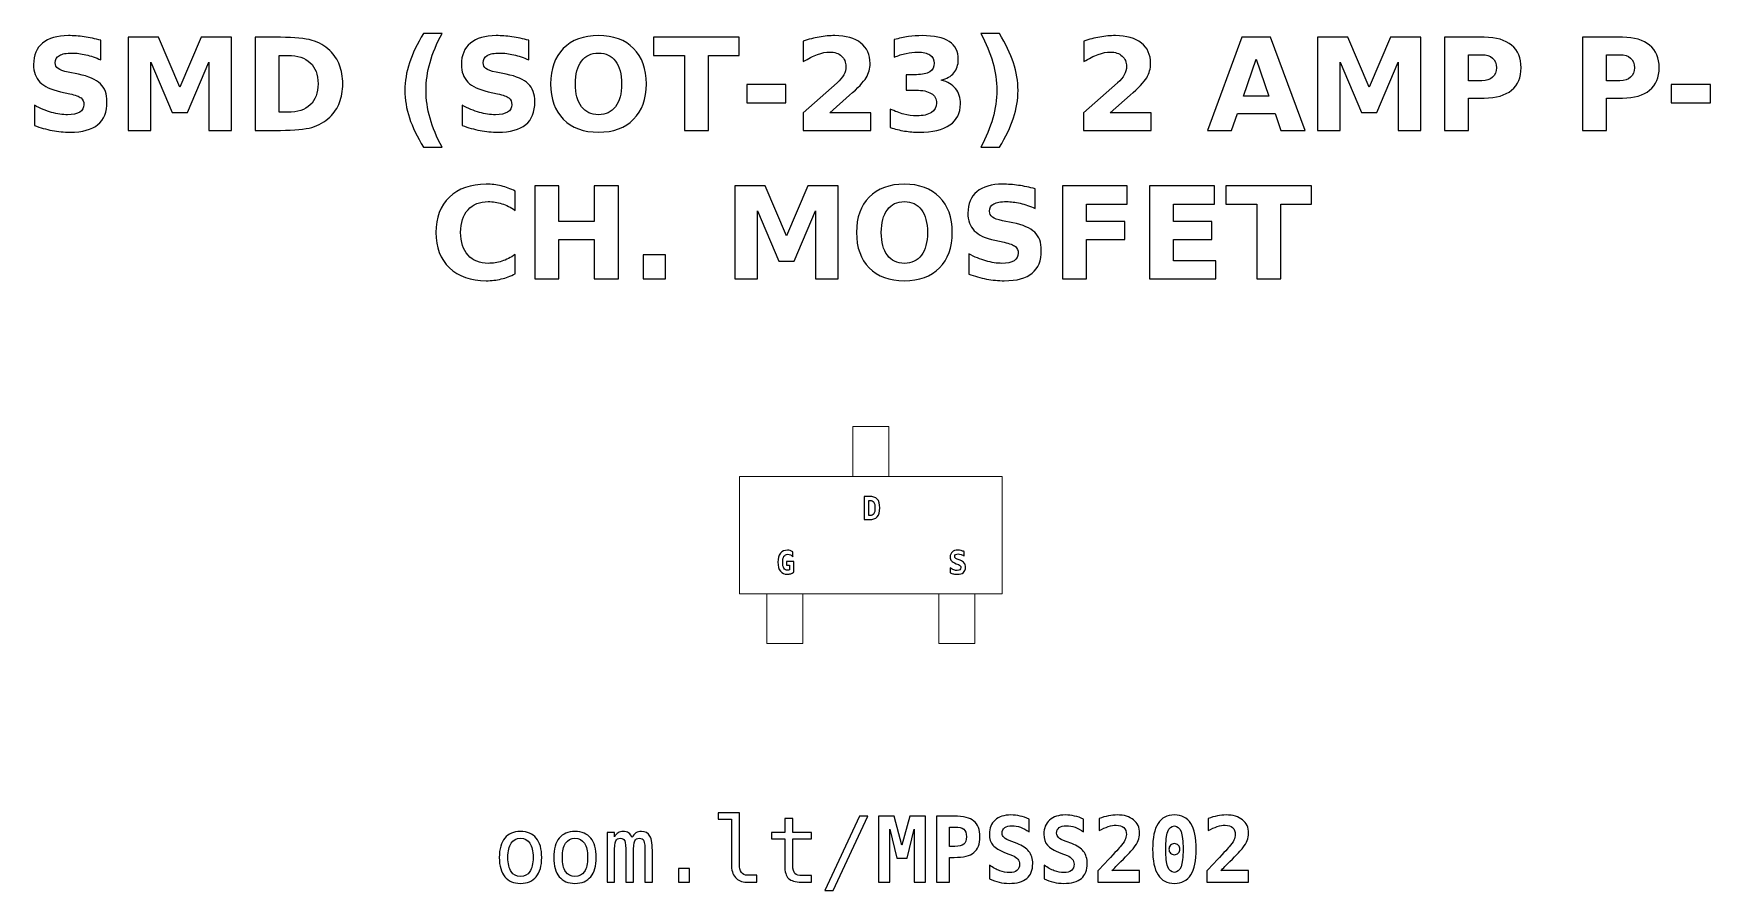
# Model space of a CAD drawing. Header units: centimetres. Extents: x -11.43 to -9.57, y -15.24 to -14.3.
import ezdxf

# ---------------------------------------------------------------- set-up
doc = ezdxf.new("R2010")
doc.units = ezdxf.units.CM
doc.header["$MEASUREMENT"] = 0
doc.layers.add('Layer 1', color=7, linetype='Continuous')

msp = doc.modelspace()

# ---------------------------------------------------------------- linework, layer by layer
at = {"layer": 'Layer 1', "color": 7, "lineweight": 9}
for points in [[(-10.52, -14.785), (-10.48, -14.785), (-10.48, -14.73), (-10.52, -14.73), (-10.52, -14.785)], [(-10.645, -14.915), (-10.355, -14.915), (-10.355, -14.785), (-10.645, -14.785), (-10.645, -14.915)], [(-10.615, -14.97), (-10.575, -14.97), (-10.575, -14.915), (-10.615, -14.915), (-10.615, -14.97)], [(-10.425, -14.97), (-10.385, -14.97), (-10.385, -14.915), (-10.425, -14.915), (-10.425, -14.97)]]:
    msp.add_lwpolyline(points, close=True, dxfattribs=at)
at = {"layer": 'Layer 1', "color": 250}
for points, knots in [([(-11.35078, -14.30285), (-11.35078, -14.30285), (-11.35078, -14.3246), (-11.35078, -14.3246), (-11.35078, -14.3246), (-11.35643, -14.32208), (-11.36195, -14.32018), (-11.36731, -14.31889), (-11.36731, -14.31889), (-11.3727, -14.31759), (-11.37778, -14.31696), (-11.38255, -14.31696), (-11.38255, -14.31696), (-11.38888, -14.31696), (-11.39358, -14.31783), (-11.39662, -14.31957), (-11.39662, -14.31957), (-11.39965, -14.32133), (-11.40116, -14.32404), (-11.40116, -14.32771), (-11.40116, -14.32771), (-11.40116, -14.33046), (-11.40015, -14.33262), (-11.3981, -14.33415), (-11.3981, -14.33415), (-11.39605, -14.33568), (-11.39234, -14.33702), (-11.38695, -14.33812), (-11.38695, -14.33812), (-11.38695, -14.33812), (-11.37566, -14.34038), (-11.37566, -14.34038), (-11.37566, -14.34038), (-11.36421, -14.34269), (-11.3561, -14.34617), (-11.35128, -14.35087), (-11.35128, -14.35087), (-11.34645, -14.35555), (-11.34403, -14.36221), (-11.34403, -14.37084), (-11.34403, -14.37084), (-11.34403, -14.3822), (-11.34739, -14.39064), (-11.35412, -14.39617), (-11.35412, -14.39617), (-11.36085, -14.40169), (-11.37112, -14.40447), (-11.38495, -14.40447), (-11.38495, -14.40447), (-11.39149, -14.40447), (-11.39803, -14.40386), (-11.40459, -14.40261), (-11.40459, -14.40261), (-11.41115, -14.40136), (-11.41774, -14.39953), (-11.4243, -14.39711), (-11.4243, -14.39711), (-11.4243, -14.39711), (-11.4243, -14.37472), (-11.4243, -14.37472), (-11.4243, -14.37472), (-11.41774, -14.3782), (-11.41139, -14.38083), (-11.40525, -14.3826), (-11.40525, -14.3826), (-11.39911, -14.38436), (-11.39321, -14.38525), (-11.38752, -14.38525), (-11.38752, -14.38525), (-11.38173, -14.38525), (-11.37729, -14.38429), (-11.37421, -14.38236), (-11.37421, -14.38236), (-11.37112, -14.38043), (-11.3696, -14.37768), (-11.3696, -14.37408), (-11.3696, -14.37408), (-11.3696, -14.37088), (-11.37063, -14.36839), (-11.37272, -14.36665), (-11.37272, -14.36665), (-11.37482, -14.36491), (-11.37898, -14.36334), (-11.38524, -14.36197), (-11.38524, -14.36197), (-11.38524, -14.36197), (-11.39551, -14.35969), (-11.39551, -14.35969), (-11.39551, -14.35969), (-11.40579, -14.35748), (-11.41332, -14.35398), (-11.41807, -14.34915), (-11.41807, -14.34915), (-11.42282, -14.34433), (-11.42519, -14.33782), (-11.42519, -14.32966), (-11.42519, -14.32966), (-11.42519, -14.3194), (-11.42188, -14.31152), (-11.41527, -14.30602), (-11.41527, -14.30602), (-11.40866, -14.30049), (-11.39916, -14.29774), (-11.38674, -14.29774), (-11.38674, -14.29774), (-11.3811, -14.29774), (-11.37529, -14.29817), (-11.36931, -14.29901), (-11.36931, -14.29901), (-11.36334, -14.29986), (-11.35716, -14.30113), (-11.35078, -14.30285)], [0, 0, 0, 0, 0.0357143, 0.0357143, 0.0357143, 0.0357143, 0.0714286, 0.0714286, 0.0714286, 0.0714286, 0.1071429, 0.1071429, 0.1071429, 0.1071429, 0.1428571, 0.1428571, 0.1428571, 0.1428571, 0.1785714, 0.1785714, 0.1785714, 0.1785714, 0.2142857, 0.2142857, 0.2142857, 0.2142857, 0.25, 0.25, 0.25, 0.25, 0.2857143, 0.2857143, 0.2857143, 0.2857143, 0.3214286, 0.3214286, 0.3214286, 0.3214286, 0.3571429, 0.3571429, 0.3571429, 0.3571429, 0.3928571, 0.3928571, 0.3928571, 0.3928571, 0.4285714, 0.4285714, 0.4285714, 0.4285714, 0.4642857, 0.4642857, 0.4642857, 0.4642857, 0.5, 0.5, 0.5, 0.5, 0.5357143, 0.5357143, 0.5357143, 0.5357143, 0.5714286, 0.5714286, 0.5714286, 0.5714286, 0.6071429, 0.6071429, 0.6071429, 0.6071429, 0.6428571, 0.6428571, 0.6428571, 0.6428571, 0.6785714, 0.6785714, 0.6785714, 0.6785714, 0.7142857, 0.7142857, 0.7142857, 0.7142857, 0.75, 0.75, 0.75, 0.75, 0.7857143, 0.7857143, 0.7857143, 0.7857143, 0.8214286, 0.8214286, 0.8214286, 0.8214286, 0.8571429, 0.8571429, 0.8571429, 0.8571429, 0.8928571, 0.8928571, 0.8928571, 0.8928571, 0.9285714, 0.9285714, 0.9285714, 0.9285714, 0.9642857, 0.9642857, 0.9642857, 0.9642857, 1, 1, 1, 1]), ([(-11.32075, -14.2996), (-11.32075, -14.2996), (-11.287, -14.2996), (-11.287, -14.2996), (-11.287, -14.2996), (-11.287, -14.2996), (-11.26355, -14.35466), (-11.26355, -14.35466), (-11.26355, -14.35466), (-11.26355, -14.35466), (-11.23999, -14.2996), (-11.23999, -14.2996), (-11.23999, -14.2996), (-11.23999, -14.2996), (-11.20631, -14.2996), (-11.20631, -14.2996), (-11.20631, -14.2996), (-11.20631, -14.2996), (-11.20631, -14.40247), (-11.20631, -14.40247), (-11.20631, -14.40247), (-11.20631, -14.40247), (-11.23138, -14.40247), (-11.23138, -14.40247), (-11.23138, -14.40247), (-11.23138, -14.40247), (-11.23138, -14.32723), (-11.23138, -14.32723), (-11.23138, -14.32723), (-11.23138, -14.32723), (-11.25509, -14.38269), (-11.25509, -14.38269), (-11.25509, -14.38269), (-11.25509, -14.38269), (-11.2719, -14.38269), (-11.2719, -14.38269), (-11.2719, -14.38269), (-11.2719, -14.38269), (-11.29561, -14.32723), (-11.29561, -14.32723), (-11.29561, -14.32723), (-11.29561, -14.32723), (-11.29561, -14.40247), (-11.29561, -14.40247), (-11.29561, -14.40247), (-11.29561, -14.40247), (-11.32075, -14.40247), (-11.32075, -14.40247), (-11.32075, -14.40247), (-11.32075, -14.40247), (-11.32075, -14.2996), (-11.32075, -14.2996)], [0, 0, 0, 0, 0.0769231, 0.0769231, 0.0769231, 0.0769231, 0.1538462, 0.1538462, 0.1538462, 0.1538462, 0.2307692, 0.2307692, 0.2307692, 0.2307692, 0.3076923, 0.3076923, 0.3076923, 0.3076923, 0.3846154, 0.3846154, 0.3846154, 0.3846154, 0.4615385, 0.4615385, 0.4615385, 0.4615385, 0.5384615, 0.5384615, 0.5384615, 0.5384615, 0.6153846, 0.6153846, 0.6153846, 0.6153846, 0.6923077, 0.6923077, 0.6923077, 0.6923077, 0.7692308, 0.7692308, 0.7692308, 0.7692308, 0.8461538, 0.8461538, 0.8461538, 0.8461538, 0.9230769, 0.9230769, 0.9230769, 0.9230769, 1, 1, 1, 1]), ([(-11.18032, -14.2996), (-11.18032, -14.2996), (-11.15233, -14.2996), (-11.15233, -14.2996), (-11.15233, -14.2996), (-11.13672, -14.2996), (-11.1251, -14.30071), (-11.11746, -14.30294), (-11.11746, -14.30294), (-11.10981, -14.30517), (-11.10325, -14.30894), (-11.09777, -14.31428), (-11.09777, -14.31428), (-11.09295, -14.31891), (-11.08938, -14.32427), (-11.08702, -14.33034), (-11.08702, -14.33034), (-11.0847, -14.33638), (-11.08352, -14.34325), (-11.08352, -14.35094), (-11.08352, -14.35094), (-11.08352, -14.3587), (-11.0847, -14.36562), (-11.08702, -14.37171), (-11.08702, -14.37171), (-11.08938, -14.3778), (-11.09295, -14.38316), (-11.09777, -14.38779), (-11.09777, -14.38779), (-11.1033, -14.39313), (-11.10991, -14.3969), (-11.11762, -14.39913), (-11.11762, -14.39913), (-11.12534, -14.40136), (-11.13691, -14.40247), (-11.15233, -14.40247), (-11.15233, -14.40247), (-11.15233, -14.40247), (-11.18032, -14.40247), (-11.18032, -14.40247), (-11.18032, -14.40247), (-11.18032, -14.40247), (-11.18032, -14.2996), (-11.18032, -14.2996)], [0, 0, 0, 0, 0.0909091, 0.0909091, 0.0909091, 0.0909091, 0.1818182, 0.1818182, 0.1818182, 0.1818182, 0.2727273, 0.2727273, 0.2727273, 0.2727273, 0.3636364, 0.3636364, 0.3636364, 0.3636364, 0.4545455, 0.4545455, 0.4545455, 0.4545455, 0.5454545, 0.5454545, 0.5454545, 0.5454545, 0.6363636, 0.6363636, 0.6363636, 0.6363636, 0.7272727, 0.7272727, 0.7272727, 0.7272727, 0.8181818, 0.8181818, 0.8181818, 0.8181818, 0.9090909, 0.9090909, 0.9090909, 0.9090909, 1, 1, 1, 1]), ([(-10.97383, -14.42107), (-10.97383, -14.42107), (-10.99429, -14.42107), (-10.99429, -14.42107), (-10.99429, -14.42107), (-11.00132, -14.40974), (-11.00652, -14.39894), (-11.00986, -14.38871), (-11.00986, -14.38871), (-11.01322, -14.3785), (-11.01489, -14.36837), (-11.01489, -14.3583), (-11.01489, -14.3583), (-11.01489, -14.34824), (-11.0132, -14.33805), (-11.00984, -14.32775), (-11.00984, -14.32775), (-11.00645, -14.31743), (-11.00128, -14.30666), (-10.99429, -14.29539), (-10.99429, -14.29539), (-10.99429, -14.29539), (-10.97383, -14.29539), (-10.97383, -14.29539), (-10.97383, -14.29539), (-10.97971, -14.30628), (-10.98411, -14.31693), (-10.98705, -14.32733), (-10.98705, -14.32733), (-10.98999, -14.33772), (-10.99147, -14.348), (-10.99147, -14.35816), (-10.99147, -14.35816), (-10.99147, -14.36832), (-10.99001, -14.3786), (-10.9871, -14.38904), (-10.9871, -14.38904), (-10.98418, -14.39946), (-10.97976, -14.41014), (-10.97383, -14.42107)], [0, 0, 0, 0, 0.1, 0.1, 0.1, 0.1, 0.2, 0.2, 0.2, 0.2, 0.3, 0.3, 0.3, 0.3, 0.4, 0.4, 0.4, 0.4, 0.5, 0.5, 0.5, 0.5, 0.6, 0.6, 0.6, 0.6, 0.7, 0.7, 0.7, 0.7, 0.8, 0.8, 0.8, 0.8, 0.9, 0.9, 0.9, 0.9, 1, 1, 1, 1]), ([(-10.87799, -14.30285), (-10.87799, -14.30285), (-10.87799, -14.3246), (-10.87799, -14.3246), (-10.87799, -14.3246), (-10.88364, -14.32208), (-10.88916, -14.32018), (-10.89452, -14.31889), (-10.89452, -14.31889), (-10.89991, -14.31759), (-10.90499, -14.31696), (-10.90976, -14.31696), (-10.90976, -14.31696), (-10.91609, -14.31696), (-10.92079, -14.31783), (-10.92383, -14.31957), (-10.92383, -14.31957), (-10.92686, -14.32133), (-10.92837, -14.32404), (-10.92837, -14.32771), (-10.92837, -14.32771), (-10.92837, -14.33046), (-10.92736, -14.33262), (-10.92531, -14.33415), (-10.92531, -14.33415), (-10.92326, -14.33568), (-10.91955, -14.33702), (-10.91416, -14.33812), (-10.91416, -14.33812), (-10.91416, -14.33812), (-10.90287, -14.34038), (-10.90287, -14.34038), (-10.90287, -14.34038), (-10.89142, -14.34269), (-10.88331, -14.34617), (-10.87849, -14.35087), (-10.87849, -14.35087), (-10.87366, -14.35555), (-10.87124, -14.36221), (-10.87124, -14.37084), (-10.87124, -14.37084), (-10.87124, -14.3822), (-10.8746, -14.39064), (-10.88133, -14.39617), (-10.88133, -14.39617), (-10.88806, -14.40169), (-10.89833, -14.40447), (-10.91216, -14.40447), (-10.91216, -14.40447), (-10.9187, -14.40447), (-10.92524, -14.40386), (-10.9318, -14.40261), (-10.9318, -14.40261), (-10.93836, -14.40136), (-10.94495, -14.39953), (-10.95151, -14.39711), (-10.95151, -14.39711), (-10.95151, -14.39711), (-10.95151, -14.37472), (-10.95151, -14.37472), (-10.95151, -14.37472), (-10.94495, -14.3782), (-10.9386, -14.38083), (-10.93246, -14.3826), (-10.93246, -14.3826), (-10.92632, -14.38436), (-10.92042, -14.38525), (-10.91473, -14.38525), (-10.91473, -14.38525), (-10.90894, -14.38525), (-10.9045, -14.38429), (-10.90142, -14.38236), (-10.90142, -14.38236), (-10.89833, -14.38043), (-10.89681, -14.37768), (-10.89681, -14.37408), (-10.89681, -14.37408), (-10.89681, -14.37088), (-10.89784, -14.36839), (-10.89993, -14.36665), (-10.89993, -14.36665), (-10.90203, -14.36491), (-10.90619, -14.36334), (-10.91245, -14.36197), (-10.91245, -14.36197), (-10.91245, -14.36197), (-10.92272, -14.35969), (-10.92272, -14.35969), (-10.92272, -14.35969), (-10.933, -14.35748), (-10.94053, -14.35398), (-10.94528, -14.34915), (-10.94528, -14.34915), (-10.95003, -14.34433), (-10.9524, -14.33782), (-10.9524, -14.32966), (-10.9524, -14.32966), (-10.9524, -14.3194), (-10.94909, -14.31152), (-10.94248, -14.30602), (-10.94248, -14.30602), (-10.93587, -14.30049), (-10.92637, -14.29774), (-10.91395, -14.29774), (-10.91395, -14.29774), (-10.90831, -14.29774), (-10.9025, -14.29817), (-10.89652, -14.29901), (-10.89652, -14.29901), (-10.89055, -14.29986), (-10.88437, -14.30113), (-10.87799, -14.30285)], [0, 0, 0, 0, 0.0357143, 0.0357143, 0.0357143, 0.0357143, 0.0714286, 0.0714286, 0.0714286, 0.0714286, 0.1071429, 0.1071429, 0.1071429, 0.1071429, 0.1428571, 0.1428571, 0.1428571, 0.1428571, 0.1785714, 0.1785714, 0.1785714, 0.1785714, 0.2142857, 0.2142857, 0.2142857, 0.2142857, 0.25, 0.25, 0.25, 0.25, 0.2857143, 0.2857143, 0.2857143, 0.2857143, 0.3214286, 0.3214286, 0.3214286, 0.3214286, 0.3571429, 0.3571429, 0.3571429, 0.3571429, 0.3928571, 0.3928571, 0.3928571, 0.3928571, 0.4285714, 0.4285714, 0.4285714, 0.4285714, 0.4642857, 0.4642857, 0.4642857, 0.4642857, 0.5, 0.5, 0.5, 0.5, 0.5357143, 0.5357143, 0.5357143, 0.5357143, 0.5714286, 0.5714286, 0.5714286, 0.5714286, 0.6071429, 0.6071429, 0.6071429, 0.6071429, 0.6428571, 0.6428571, 0.6428571, 0.6428571, 0.6785714, 0.6785714, 0.6785714, 0.6785714, 0.7142857, 0.7142857, 0.7142857, 0.7142857, 0.75, 0.75, 0.75, 0.75, 0.7857143, 0.7857143, 0.7857143, 0.7857143, 0.8214286, 0.8214286, 0.8214286, 0.8214286, 0.8571429, 0.8571429, 0.8571429, 0.8571429, 0.8928571, 0.8928571, 0.8928571, 0.8928571, 0.9285714, 0.9285714, 0.9285714, 0.9285714, 0.9642857, 0.9642857, 0.9642857, 0.9642857, 1, 1, 1, 1]), ([(-10.80097, -14.29774), (-10.78444, -14.29774), (-10.77148, -14.30247), (-10.76212, -14.31195), (-10.76212, -14.31195), (-10.75274, -14.3214), (-10.74806, -14.33445), (-10.74806, -14.35113), (-10.74806, -14.35113), (-10.74806, -14.36776), (-10.75274, -14.38081), (-10.76212, -14.39026), (-10.76212, -14.39026), (-10.77148, -14.39974), (-10.78444, -14.40447), (-10.80097, -14.40447), (-10.80097, -14.40447), (-10.81746, -14.40447), (-10.83039, -14.39974), (-10.8398, -14.39026), (-10.8398, -14.39026), (-10.84918, -14.38081), (-10.85389, -14.36776), (-10.85389, -14.35113), (-10.85389, -14.35113), (-10.85389, -14.33445), (-10.84918, -14.3214), (-10.8398, -14.31195), (-10.8398, -14.31195), (-10.83039, -14.30247), (-10.81746, -14.29774), (-10.80097, -14.29774)], [0, 0, 0, 0, 0.125, 0.125, 0.125, 0.125, 0.25, 0.25, 0.25, 0.25, 0.375, 0.375, 0.375, 0.375, 0.5, 0.5, 0.5, 0.5, 0.625, 0.625, 0.625, 0.625, 0.75, 0.75, 0.75, 0.75, 0.875, 0.875, 0.875, 0.875, 1, 1, 1, 1]), ([(-10.74027, -14.2996), (-10.74027, -14.2996), (-10.64547, -14.2996), (-10.64547, -14.2996), (-10.64547, -14.2996), (-10.64547, -14.2996), (-10.64547, -14.31966), (-10.64547, -14.31966), (-10.64547, -14.31966), (-10.64547, -14.31966), (-10.67957, -14.31966), (-10.67957, -14.31966), (-10.67957, -14.31966), (-10.67957, -14.31966), (-10.67957, -14.40247), (-10.67957, -14.40247), (-10.67957, -14.40247), (-10.67957, -14.40247), (-10.7061, -14.40247), (-10.7061, -14.40247), (-10.7061, -14.40247), (-10.7061, -14.40247), (-10.7061, -14.31966), (-10.7061, -14.31966), (-10.7061, -14.31966), (-10.7061, -14.31966), (-10.74027, -14.31966), (-10.74027, -14.31966), (-10.74027, -14.31966), (-10.74027, -14.31966), (-10.74027, -14.2996), (-10.74027, -14.2996)], [0, 0, 0, 0, 0.125, 0.125, 0.125, 0.125, 0.25, 0.25, 0.25, 0.25, 0.375, 0.375, 0.375, 0.375, 0.5, 0.5, 0.5, 0.5, 0.625, 0.625, 0.625, 0.625, 0.75, 0.75, 0.75, 0.75, 0.875, 0.875, 0.875, 0.875, 1, 1, 1, 1]), ([(-10.54547, -14.38297), (-10.54547, -14.38297), (-10.50019, -14.38297), (-10.50019, -14.38297), (-10.50019, -14.38297), (-10.50019, -14.38297), (-10.50019, -14.40247), (-10.50019, -14.40247), (-10.50019, -14.40247), (-10.50019, -14.40247), (-10.57496, -14.40247), (-10.57496, -14.40247), (-10.57496, -14.40247), (-10.57496, -14.40247), (-10.57496, -14.38297), (-10.57496, -14.38297), (-10.57496, -14.38297), (-10.57496, -14.38297), (-10.5374, -14.34984), (-10.5374, -14.34984), (-10.5374, -14.34984), (-10.53404, -14.3468), (-10.53157, -14.34384), (-10.52997, -14.34095), (-10.52997, -14.34095), (-10.52835, -14.33805), (-10.52755, -14.33504), (-10.52755, -14.33191), (-10.52755, -14.33191), (-10.52755, -14.32709), (-10.52917, -14.32321), (-10.53241, -14.32027), (-10.53241, -14.32027), (-10.53564, -14.31733), (-10.53994, -14.31588), (-10.54533, -14.31588), (-10.54533, -14.31588), (-10.54946, -14.31588), (-10.55398, -14.31677), (-10.5589, -14.31853), (-10.5589, -14.31853), (-10.56381, -14.3203), (-10.56908, -14.32293), (-10.57468, -14.32641), (-10.57468, -14.32641), (-10.57468, -14.32641), (-10.57468, -14.30381), (-10.57468, -14.30381), (-10.57468, -14.30381), (-10.5687, -14.30184), (-10.5628, -14.30033), (-10.55697, -14.2993), (-10.55697, -14.2993), (-10.55113, -14.29826), (-10.54542, -14.29774), (-10.5398, -14.29774), (-10.5398, -14.29774), (-10.5275, -14.29774), (-10.51793, -14.30045), (-10.51111, -14.30588), (-10.51111, -14.30588), (-10.50429, -14.31129), (-10.50088, -14.31884), (-10.50088, -14.32855), (-10.50088, -14.32855), (-10.50088, -14.33415), (-10.50233, -14.33937), (-10.50523, -14.34422), (-10.50523, -14.34422), (-10.50812, -14.34906), (-10.51421, -14.35555), (-10.52348, -14.36369), (-10.52348, -14.36369), (-10.52348, -14.36369), (-10.54547, -14.38297), (-10.54547, -14.38297)], [0, 0, 0, 0, 0.0526316, 0.0526316, 0.0526316, 0.0526316, 0.1052632, 0.1052632, 0.1052632, 0.1052632, 0.1578947, 0.1578947, 0.1578947, 0.1578947, 0.2105263, 0.2105263, 0.2105263, 0.2105263, 0.2631579, 0.2631579, 0.2631579, 0.2631579, 0.3157895, 0.3157895, 0.3157895, 0.3157895, 0.3684211, 0.3684211, 0.3684211, 0.3684211, 0.4210526, 0.4210526, 0.4210526, 0.4210526, 0.4736842, 0.4736842, 0.4736842, 0.4736842, 0.5263158, 0.5263158, 0.5263158, 0.5263158, 0.5789474, 0.5789474, 0.5789474, 0.5789474, 0.6315789, 0.6315789, 0.6315789, 0.6315789, 0.6842105, 0.6842105, 0.6842105, 0.6842105, 0.7368421, 0.7368421, 0.7368421, 0.7368421, 0.7894737, 0.7894737, 0.7894737, 0.7894737, 0.8421053, 0.8421053, 0.8421053, 0.8421053, 0.8947368, 0.8947368, 0.8947368, 0.8947368, 0.9473684, 0.9473684, 0.9473684, 0.9473684, 1, 1, 1, 1]), ([(-10.42221, -14.34699), (-10.41529, -14.34878), (-10.41, -14.35191), (-10.4064, -14.35633), (-10.4064, -14.35633), (-10.4028, -14.36077), (-10.40099, -14.36639), (-10.40099, -14.37324), (-10.40099, -14.37324), (-10.40099, -14.38344), (-10.4049, -14.3912), (-10.4127, -14.39652), (-10.4127, -14.39652), (-10.42051, -14.40181), (-10.4319, -14.40447), (-10.44688, -14.40447), (-10.44688, -14.40447), (-10.45217, -14.40447), (-10.45746, -14.40405), (-10.46278, -14.4032), (-10.46278, -14.4032), (-10.46807, -14.40235), (-10.47331, -14.40106), (-10.47851, -14.39937), (-10.47851, -14.39937), (-10.47851, -14.39937), (-10.47851, -14.3789), (-10.47851, -14.3789), (-10.47851, -14.3789), (-10.47355, -14.38137), (-10.46863, -14.38326), (-10.46374, -14.38453), (-10.46374, -14.38453), (-10.45885, -14.38577), (-10.45403, -14.38641), (-10.4493, -14.38641), (-10.4493, -14.38641), (-10.44227, -14.38641), (-10.43688, -14.38518), (-10.43314, -14.38276), (-10.43314, -14.38276), (-10.4294, -14.38032), (-10.42752, -14.37684), (-10.42752, -14.37227), (-10.42752, -14.37227), (-10.42752, -14.36759), (-10.42945, -14.36404), (-10.43328, -14.36164), (-10.43328, -14.36164), (-10.43712, -14.35922), (-10.44278, -14.35802), (-10.45026, -14.35802), (-10.45026, -14.35802), (-10.45026, -14.35802), (-10.46087, -14.35802), (-10.46087, -14.35802), (-10.46087, -14.35802), (-10.46087, -14.35802), (-10.46087, -14.34092), (-10.46087, -14.34092), (-10.46087, -14.34092), (-10.46087, -14.34092), (-10.44972, -14.34092), (-10.44972, -14.34092), (-10.44972, -14.34092), (-10.44304, -14.34092), (-10.4381, -14.33989), (-10.43484, -14.33779), (-10.43484, -14.33779), (-10.43157, -14.3357), (-10.42994, -14.33253), (-10.42994, -14.32827), (-10.42994, -14.32827), (-10.42994, -14.32432), (-10.43152, -14.32126), (-10.43469, -14.31912), (-10.43469, -14.31912), (-10.43787, -14.31696), (-10.44234, -14.31588), (-10.44812, -14.31588), (-10.44812, -14.31588), (-10.4524, -14.31588), (-10.45671, -14.31635), (-10.46108, -14.31731), (-10.46108, -14.31731), (-10.46543, -14.31827), (-10.46976, -14.31971), (-10.47409, -14.32159), (-10.47409, -14.32159), (-10.47409, -14.32159), (-10.47409, -14.30216), (-10.47409, -14.30216), (-10.47409, -14.30216), (-10.46884, -14.30068), (-10.46367, -14.29958), (-10.45852, -14.29885), (-10.45852, -14.29885), (-10.45337, -14.29812), (-10.44834, -14.29774), (-10.44337, -14.29774), (-10.44337, -14.29774), (-10.43001, -14.29774), (-10.42, -14.29993), (-10.41336, -14.30433), (-10.41336, -14.30433), (-10.40673, -14.3087), (-10.40342, -14.31531), (-10.40342, -14.32413), (-10.40342, -14.32413), (-10.40342, -14.33013), (-10.40499, -14.33507), (-10.40817, -14.3389), (-10.40817, -14.3389), (-10.41134, -14.34273), (-10.41602, -14.34544), (-10.42221, -14.34699)], [0, 0, 0, 0, 0.0344828, 0.0344828, 0.0344828, 0.0344828, 0.0689655, 0.0689655, 0.0689655, 0.0689655, 0.1034483, 0.1034483, 0.1034483, 0.1034483, 0.137931, 0.137931, 0.137931, 0.137931, 0.1724138, 0.1724138, 0.1724138, 0.1724138, 0.2068966, 0.2068966, 0.2068966, 0.2068966, 0.2413793, 0.2413793, 0.2413793, 0.2413793, 0.2758621, 0.2758621, 0.2758621, 0.2758621, 0.3103448, 0.3103448, 0.3103448, 0.3103448, 0.3448276, 0.3448276, 0.3448276, 0.3448276, 0.3793103, 0.3793103, 0.3793103, 0.3793103, 0.4137931, 0.4137931, 0.4137931, 0.4137931, 0.4482759, 0.4482759, 0.4482759, 0.4482759, 0.4827586, 0.4827586, 0.4827586, 0.4827586, 0.5172414, 0.5172414, 0.5172414, 0.5172414, 0.5517241, 0.5517241, 0.5517241, 0.5517241, 0.5862069, 0.5862069, 0.5862069, 0.5862069, 0.6206897, 0.6206897, 0.6206897, 0.6206897, 0.6551724, 0.6551724, 0.6551724, 0.6551724, 0.6896552, 0.6896552, 0.6896552, 0.6896552, 0.7241379, 0.7241379, 0.7241379, 0.7241379, 0.7586207, 0.7586207, 0.7586207, 0.7586207, 0.7931034, 0.7931034, 0.7931034, 0.7931034, 0.8275862, 0.8275862, 0.8275862, 0.8275862, 0.862069, 0.862069, 0.862069, 0.862069, 0.8965517, 0.8965517, 0.8965517, 0.8965517, 0.9310345, 0.9310345, 0.9310345, 0.9310345, 0.9655172, 0.9655172, 0.9655172, 0.9655172, 1, 1, 1, 1]), ([(-10.37846, -14.42107), (-10.37258, -14.41014), (-10.36816, -14.39946), (-10.36522, -14.38904), (-10.36522, -14.38904), (-10.36228, -14.3786), (-10.36082, -14.36832), (-10.36082, -14.35816), (-10.36082, -14.35816), (-10.36082, -14.348), (-10.36228, -14.33772), (-10.36522, -14.32733), (-10.36522, -14.32733), (-10.36816, -14.31693), (-10.37258, -14.30628), (-10.37846, -14.29539), (-10.37846, -14.29539), (-10.37846, -14.29539), (-10.358, -14.29539), (-10.358, -14.29539), (-10.358, -14.29539), (-10.35102, -14.30666), (-10.34584, -14.31743), (-10.34245, -14.32775), (-10.34245, -14.32775), (-10.33909, -14.33805), (-10.3374, -14.34824), (-10.3374, -14.3583), (-10.3374, -14.3583), (-10.3374, -14.36837), (-10.33907, -14.3785), (-10.34243, -14.38871), (-10.34243, -14.38871), (-10.34577, -14.39894), (-10.35097, -14.40974), (-10.358, -14.42107), (-10.358, -14.42107), (-10.358, -14.42107), (-10.37846, -14.42107), (-10.37846, -14.42107)], [0, 0, 0, 0, 0.1, 0.1, 0.1, 0.1, 0.2, 0.2, 0.2, 0.2, 0.3, 0.3, 0.3, 0.3, 0.4, 0.4, 0.4, 0.4, 0.5, 0.5, 0.5, 0.5, 0.6, 0.6, 0.6, 0.6, 0.7, 0.7, 0.7, 0.7, 0.8, 0.8, 0.8, 0.8, 0.9, 0.9, 0.9, 0.9, 1, 1, 1, 1]), ([(-10.23547, -14.38297), (-10.23547, -14.38297), (-10.19019, -14.38297), (-10.19019, -14.38297), (-10.19019, -14.38297), (-10.19019, -14.38297), (-10.19019, -14.40247), (-10.19019, -14.40247), (-10.19019, -14.40247), (-10.19019, -14.40247), (-10.26496, -14.40247), (-10.26496, -14.40247), (-10.26496, -14.40247), (-10.26496, -14.40247), (-10.26496, -14.38297), (-10.26496, -14.38297), (-10.26496, -14.38297), (-10.26496, -14.38297), (-10.2274, -14.34984), (-10.2274, -14.34984), (-10.2274, -14.34984), (-10.22404, -14.3468), (-10.22157, -14.34384), (-10.21997, -14.34095), (-10.21997, -14.34095), (-10.21835, -14.33805), (-10.21755, -14.33504), (-10.21755, -14.33191), (-10.21755, -14.33191), (-10.21755, -14.32709), (-10.21917, -14.32321), (-10.22241, -14.32027), (-10.22241, -14.32027), (-10.22564, -14.31733), (-10.22994, -14.31588), (-10.23533, -14.31588), (-10.23533, -14.31588), (-10.23946, -14.31588), (-10.24398, -14.31677), (-10.2489, -14.31853), (-10.2489, -14.31853), (-10.25381, -14.3203), (-10.25908, -14.32293), (-10.26468, -14.32641), (-10.26468, -14.32641), (-10.26468, -14.32641), (-10.26468, -14.30381), (-10.26468, -14.30381), (-10.26468, -14.30381), (-10.2587, -14.30184), (-10.2528, -14.30033), (-10.24697, -14.2993), (-10.24697, -14.2993), (-10.24113, -14.29826), (-10.23542, -14.29774), (-10.2298, -14.29774), (-10.2298, -14.29774), (-10.2175, -14.29774), (-10.20793, -14.30045), (-10.20111, -14.30588), (-10.20111, -14.30588), (-10.19429, -14.31129), (-10.19088, -14.31884), (-10.19088, -14.32855), (-10.19088, -14.32855), (-10.19088, -14.33415), (-10.19233, -14.33937), (-10.19523, -14.34422), (-10.19523, -14.34422), (-10.19812, -14.34906), (-10.20421, -14.35555), (-10.21348, -14.36369), (-10.21348, -14.36369), (-10.21348, -14.36369), (-10.23547, -14.38297), (-10.23547, -14.38297)], [0, 0, 0, 0, 0.0526316, 0.0526316, 0.0526316, 0.0526316, 0.1052632, 0.1052632, 0.1052632, 0.1052632, 0.1578947, 0.1578947, 0.1578947, 0.1578947, 0.2105263, 0.2105263, 0.2105263, 0.2105263, 0.2631579, 0.2631579, 0.2631579, 0.2631579, 0.3157895, 0.3157895, 0.3157895, 0.3157895, 0.3684211, 0.3684211, 0.3684211, 0.3684211, 0.4210526, 0.4210526, 0.4210526, 0.4210526, 0.4736842, 0.4736842, 0.4736842, 0.4736842, 0.5263158, 0.5263158, 0.5263158, 0.5263158, 0.5789474, 0.5789474, 0.5789474, 0.5789474, 0.6315789, 0.6315789, 0.6315789, 0.6315789, 0.6842105, 0.6842105, 0.6842105, 0.6842105, 0.7368421, 0.7368421, 0.7368421, 0.7368421, 0.7894737, 0.7894737, 0.7894737, 0.7894737, 0.8421053, 0.8421053, 0.8421053, 0.8421053, 0.8947368, 0.8947368, 0.8947368, 0.8947368, 0.9473684, 0.9473684, 0.9473684, 0.9473684, 1, 1, 1, 1]), ([(-10.05343, -14.38375), (-10.05343, -14.38375), (-10.09492, -14.38375), (-10.09492, -14.38375), (-10.09492, -14.38375), (-10.09492, -14.38375), (-10.10146, -14.40247), (-10.10146, -14.40247), (-10.10146, -14.40247), (-10.10146, -14.40247), (-10.12813, -14.40247), (-10.12813, -14.40247), (-10.12813, -14.40247), (-10.12813, -14.40247), (-10.09003, -14.2996), (-10.09003, -14.2996), (-10.09003, -14.2996), (-10.09003, -14.2996), (-10.0584, -14.2996), (-10.0584, -14.2996), (-10.0584, -14.2996), (-10.0584, -14.2996), (-10.0203, -14.40247), (-10.0203, -14.40247), (-10.0203, -14.40247), (-10.0203, -14.40247), (-10.04697, -14.40247), (-10.04697, -14.40247), (-10.04697, -14.40247), (-10.04697, -14.40247), (-10.05343, -14.38375), (-10.05343, -14.38375)], [0, 0, 0, 0, 0.125, 0.125, 0.125, 0.125, 0.25, 0.25, 0.25, 0.25, 0.375, 0.375, 0.375, 0.375, 0.5, 0.5, 0.5, 0.5, 0.625, 0.625, 0.625, 0.625, 0.75, 0.75, 0.75, 0.75, 0.875, 0.875, 0.875, 0.875, 1, 1, 1, 1]), ([(-10.00663, -14.2996), (-10.00663, -14.2996), (-9.97288, -14.2996), (-9.97288, -14.2996), (-9.97288, -14.2996), (-9.97288, -14.2996), (-9.94943, -14.35466), (-9.94943, -14.35466), (-9.94943, -14.35466), (-9.94943, -14.35466), (-9.92587, -14.2996), (-9.92587, -14.2996), (-9.92587, -14.2996), (-9.92587, -14.2996), (-9.89219, -14.2996), (-9.89219, -14.2996), (-9.89219, -14.2996), (-9.89219, -14.2996), (-9.89219, -14.40247), (-9.89219, -14.40247), (-9.89219, -14.40247), (-9.89219, -14.40247), (-9.91726, -14.40247), (-9.91726, -14.40247), (-9.91726, -14.40247), (-9.91726, -14.40247), (-9.91726, -14.32723), (-9.91726, -14.32723), (-9.91726, -14.32723), (-9.91726, -14.32723), (-9.94097, -14.38269), (-9.94097, -14.38269), (-9.94097, -14.38269), (-9.94097, -14.38269), (-9.95778, -14.38269), (-9.95778, -14.38269), (-9.95778, -14.38269), (-9.95778, -14.38269), (-9.98149, -14.32723), (-9.98149, -14.32723), (-9.98149, -14.32723), (-9.98149, -14.32723), (-9.98149, -14.40247), (-9.98149, -14.40247), (-9.98149, -14.40247), (-9.98149, -14.40247), (-10.00663, -14.40247), (-10.00663, -14.40247), (-10.00663, -14.40247), (-10.00663, -14.40247), (-10.00663, -14.2996), (-10.00663, -14.2996)], [0, 0, 0, 0, 0.0769231, 0.0769231, 0.0769231, 0.0769231, 0.1538462, 0.1538462, 0.1538462, 0.1538462, 0.2307692, 0.2307692, 0.2307692, 0.2307692, 0.3076923, 0.3076923, 0.3076923, 0.3076923, 0.3846154, 0.3846154, 0.3846154, 0.3846154, 0.4615385, 0.4615385, 0.4615385, 0.4615385, 0.5384615, 0.5384615, 0.5384615, 0.5384615, 0.6153846, 0.6153846, 0.6153846, 0.6153846, 0.6923077, 0.6923077, 0.6923077, 0.6923077, 0.7692308, 0.7692308, 0.7692308, 0.7692308, 0.8461538, 0.8461538, 0.8461538, 0.8461538, 0.9230769, 0.9230769, 0.9230769, 0.9230769, 1, 1, 1, 1]), ([(-9.8662, -14.2996), (-9.8662, -14.2996), (-9.82218, -14.2996), (-9.82218, -14.2996), (-9.82218, -14.2996), (-9.80908, -14.2996), (-9.79903, -14.30252), (-9.79202, -14.30833), (-9.79202, -14.30833), (-9.78502, -14.31414), (-9.78151, -14.32241), (-9.78151, -14.33316), (-9.78151, -14.33316), (-9.78151, -14.34393), (-9.78502, -14.35223), (-9.79202, -14.35804), (-9.79202, -14.35804), (-9.79903, -14.36385), (-9.80908, -14.36677), (-9.82218, -14.36677), (-9.82218, -14.36677), (-9.82218, -14.36677), (-9.83967, -14.36677), (-9.83967, -14.36677), (-9.83967, -14.36677), (-9.83967, -14.36677), (-9.83967, -14.40247), (-9.83967, -14.40247), (-9.83967, -14.40247), (-9.83967, -14.40247), (-9.8662, -14.40247), (-9.8662, -14.40247), (-9.8662, -14.40247), (-9.8662, -14.40247), (-9.8662, -14.2996), (-9.8662, -14.2996)], [0, 0, 0, 0, 0.1111111, 0.1111111, 0.1111111, 0.1111111, 0.2222222, 0.2222222, 0.2222222, 0.2222222, 0.3333333, 0.3333333, 0.3333333, 0.3333333, 0.4444444, 0.4444444, 0.4444444, 0.4444444, 0.5555556, 0.5555556, 0.5555556, 0.5555556, 0.6666667, 0.6666667, 0.6666667, 0.6666667, 0.7777778, 0.7777778, 0.7777778, 0.7777778, 0.8888889, 0.8888889, 0.8888889, 0.8888889, 1, 1, 1, 1]), ([(-9.71366, -14.2996), (-9.71366, -14.2996), (-9.66964, -14.2996), (-9.66964, -14.2996), (-9.66964, -14.2996), (-9.65654, -14.2996), (-9.64649, -14.30252), (-9.63948, -14.30833), (-9.63948, -14.30833), (-9.63248, -14.31414), (-9.62897, -14.32241), (-9.62897, -14.33316), (-9.62897, -14.33316), (-9.62897, -14.34393), (-9.63248, -14.35223), (-9.63948, -14.35804), (-9.63948, -14.35804), (-9.64649, -14.36385), (-9.65654, -14.36677), (-9.66964, -14.36677), (-9.66964, -14.36677), (-9.66964, -14.36677), (-9.68713, -14.36677), (-9.68713, -14.36677), (-9.68713, -14.36677), (-9.68713, -14.36677), (-9.68713, -14.40247), (-9.68713, -14.40247), (-9.68713, -14.40247), (-9.68713, -14.40247), (-9.71366, -14.40247), (-9.71366, -14.40247), (-9.71366, -14.40247), (-9.71366, -14.40247), (-9.71366, -14.2996), (-9.71366, -14.2996)], [0, 0, 0, 0, 0.1111111, 0.1111111, 0.1111111, 0.1111111, 0.2222222, 0.2222222, 0.2222222, 0.2222222, 0.3333333, 0.3333333, 0.3333333, 0.3333333, 0.4444444, 0.4444444, 0.4444444, 0.4444444, 0.5555556, 0.5555556, 0.5555556, 0.5555556, 0.6666667, 0.6666667, 0.6666667, 0.6666667, 0.7777778, 0.7777778, 0.7777778, 0.7777778, 0.8888889, 0.8888889, 0.8888889, 0.8888889, 1, 1, 1, 1]), ([(-11.15379, -14.31966), (-11.15379, -14.31966), (-11.15379, -14.38241), (-11.15379, -14.38241), (-11.15379, -14.38241), (-11.15379, -14.38241), (-11.14429, -14.38241), (-11.14429, -14.38241), (-11.14429, -14.38241), (-11.13345, -14.38241), (-11.12517, -14.37973), (-11.11946, -14.37434), (-11.11946, -14.37434), (-11.11374, -14.36898), (-11.11087, -14.36117), (-11.11087, -14.35094), (-11.11087, -14.35094), (-11.11087, -14.34073), (-11.11372, -14.33297), (-11.11941, -14.32766), (-11.11941, -14.32766), (-11.1251, -14.32232), (-11.1334, -14.31966), (-11.14429, -14.31966), (-11.14429, -14.31966), (-11.14429, -14.31966), (-11.15379, -14.31966), (-11.15379, -14.31966)], [0, 0, 0, 0, 0.1428571, 0.1428571, 0.1428571, 0.1428571, 0.2857143, 0.2857143, 0.2857143, 0.2857143, 0.4285714, 0.4285714, 0.4285714, 0.4285714, 0.5714286, 0.5714286, 0.5714286, 0.5714286, 0.7142857, 0.7142857, 0.7142857, 0.7142857, 0.8571429, 0.8571429, 0.8571429, 0.8571429, 1, 1, 1, 1]), ([(-10.80097, -14.31696), (-10.80906, -14.31696), (-10.81532, -14.31994), (-10.81979, -14.32592), (-10.81979, -14.32592), (-10.82423, -14.33189), (-10.82647, -14.34029), (-10.82647, -14.35113), (-10.82647, -14.35113), (-10.82647, -14.36195), (-10.82423, -14.37032), (-10.81979, -14.37629), (-10.81979, -14.37629), (-10.81532, -14.38227), (-10.80906, -14.38525), (-10.80097, -14.38525), (-10.80097, -14.38525), (-10.79283, -14.38525), (-10.78656, -14.38227), (-10.78209, -14.37629), (-10.78209, -14.37629), (-10.77764, -14.37032), (-10.77541, -14.36195), (-10.77541, -14.35113), (-10.77541, -14.35113), (-10.77541, -14.34029), (-10.77764, -14.33189), (-10.78209, -14.32592), (-10.78209, -14.32592), (-10.78656, -14.31994), (-10.79283, -14.31696), (-10.80097, -14.31696)], [0, 0, 0, 0, 0.125, 0.125, 0.125, 0.125, 0.25, 0.25, 0.25, 0.25, 0.375, 0.375, 0.375, 0.375, 0.5, 0.5, 0.5, 0.5, 0.625, 0.625, 0.625, 0.625, 0.75, 0.75, 0.75, 0.75, 0.875, 0.875, 0.875, 0.875, 1, 1, 1, 1]), ([(-9.83967, -14.31882), (-9.83967, -14.31882), (-9.83967, -14.34755), (-9.83967, -14.34755), (-9.83967, -14.34755), (-9.83967, -14.34755), (-9.825, -14.34755), (-9.825, -14.34755), (-9.825, -14.34755), (-9.81985, -14.34755), (-9.81587, -14.34631), (-9.81307, -14.34379), (-9.81307, -14.34379), (-9.81027, -14.3413), (-9.80886, -14.33775), (-9.80886, -14.33316), (-9.80886, -14.33316), (-9.80886, -14.32855), (-9.81027, -14.32502), (-9.81307, -14.32253), (-9.81307, -14.32253), (-9.81587, -14.32006), (-9.81985, -14.31882), (-9.825, -14.31882), (-9.825, -14.31882), (-9.825, -14.31882), (-9.83967, -14.31882), (-9.83967, -14.31882)], [0, 0, 0, 0, 0.1428571, 0.1428571, 0.1428571, 0.1428571, 0.2857143, 0.2857143, 0.2857143, 0.2857143, 0.4285714, 0.4285714, 0.4285714, 0.4285714, 0.5714286, 0.5714286, 0.5714286, 0.5714286, 0.7142857, 0.7142857, 0.7142857, 0.7142857, 0.8571429, 0.8571429, 0.8571429, 0.8571429, 1, 1, 1, 1]), ([(-9.68713, -14.31882), (-9.68713, -14.31882), (-9.68713, -14.34755), (-9.68713, -14.34755), (-9.68713, -14.34755), (-9.68713, -14.34755), (-9.67246, -14.34755), (-9.67246, -14.34755), (-9.67246, -14.34755), (-9.66731, -14.34755), (-9.66333, -14.34631), (-9.66053, -14.34379), (-9.66053, -14.34379), (-9.65773, -14.3413), (-9.65632, -14.33775), (-9.65632, -14.33316), (-9.65632, -14.33316), (-9.65632, -14.32855), (-9.65773, -14.32502), (-9.66053, -14.32253), (-9.66053, -14.32253), (-9.66333, -14.32006), (-9.66731, -14.31882), (-9.67246, -14.31882), (-9.67246, -14.31882), (-9.67246, -14.31882), (-9.68713, -14.31882), (-9.68713, -14.31882)], [0, 0, 0, 0, 0.1428571, 0.1428571, 0.1428571, 0.1428571, 0.2857143, 0.2857143, 0.2857143, 0.2857143, 0.4285714, 0.4285714, 0.4285714, 0.4285714, 0.5714286, 0.5714286, 0.5714286, 0.5714286, 0.7142857, 0.7142857, 0.7142857, 0.7142857, 0.8571429, 0.8571429, 0.8571429, 0.8571429, 1, 1, 1, 1]), ([(-10.08831, -14.36465), (-10.08831, -14.36465), (-10.06011, -14.36465), (-10.06011, -14.36465), (-10.06011, -14.36465), (-10.06011, -14.36465), (-10.07418, -14.32373), (-10.07418, -14.32373), (-10.07418, -14.32373), (-10.07418, -14.32373), (-10.08831, -14.36465), (-10.08831, -14.36465)], [0, 0, 0, 0, 0.3333333, 0.3333333, 0.3333333, 0.3333333, 0.6666667, 0.6666667, 0.6666667, 0.6666667, 1, 1, 1, 1]), ([(-10.63705, -14.35184), (-10.63705, -14.35184), (-10.59377, -14.35184), (-10.59377, -14.35184), (-10.59377, -14.35184), (-10.59377, -14.35184), (-10.59377, -14.3719), (-10.59377, -14.3719), (-10.59377, -14.3719), (-10.59377, -14.3719), (-10.63705, -14.3719), (-10.63705, -14.3719), (-10.63705, -14.3719), (-10.63705, -14.3719), (-10.63705, -14.35184), (-10.63705, -14.35184)], [0, 0, 0, 0, 0.25, 0.25, 0.25, 0.25, 0.5, 0.5, 0.5, 0.5, 0.75, 0.75, 0.75, 0.75, 1, 1, 1, 1]), ([(-9.61557, -14.35184), (-9.61557, -14.35184), (-9.57229, -14.35184), (-9.57229, -14.35184), (-9.57229, -14.35184), (-9.57229, -14.35184), (-9.57229, -14.3719), (-9.57229, -14.3719), (-9.57229, -14.3719), (-9.57229, -14.3719), (-9.61557, -14.3719), (-9.61557, -14.3719), (-9.61557, -14.3719), (-9.61557, -14.3719), (-9.61557, -14.35184), (-9.61557, -14.35184)], [0, 0, 0, 0, 0.25, 0.25, 0.25, 0.25, 0.5, 0.5, 0.5, 0.5, 0.75, 0.75, 0.75, 0.75, 1, 1, 1, 1]), ([(-10.89318, -14.56108), (-10.89804, -14.56359), (-10.90312, -14.5655), (-10.90842, -14.56679), (-10.90842, -14.56679), (-10.91368, -14.56808), (-10.91921, -14.56872), (-10.92495, -14.56872), (-10.92495, -14.56872), (-10.94207, -14.56872), (-10.95564, -14.56392), (-10.96566, -14.55435), (-10.96566, -14.55435), (-10.97568, -14.54478), (-10.98069, -14.5318), (-10.98069, -14.51538), (-10.98069, -14.51538), (-10.98069, -14.49894), (-10.97568, -14.48593), (-10.96566, -14.47636), (-10.96566, -14.47636), (-10.95564, -14.46679), (-10.94207, -14.46199), (-10.92495, -14.46199), (-10.92495, -14.46199), (-10.91921, -14.46199), (-10.91368, -14.46263), (-10.90842, -14.46392), (-10.90842, -14.46392), (-10.90312, -14.46521), (-10.89804, -14.46712), (-10.89318, -14.46964), (-10.89318, -14.46964), (-10.89318, -14.46964), (-10.89318, -14.49092), (-10.89318, -14.49092), (-10.89318, -14.49092), (-10.89809, -14.48756), (-10.90294, -14.48511), (-10.90771, -14.48356), (-10.90771, -14.48356), (-10.91248, -14.48198), (-10.91752, -14.48121), (-10.92281, -14.48121), (-10.92281, -14.48121), (-10.93226, -14.48121), (-10.93972, -14.48424), (-10.94513, -14.49031), (-10.94513, -14.49031), (-10.95056, -14.49638), (-10.95327, -14.50473), (-10.95327, -14.51538), (-10.95327, -14.51538), (-10.95327, -14.52601), (-10.95056, -14.53434), (-10.94513, -14.5404), (-10.94513, -14.5404), (-10.93972, -14.54647), (-10.93226, -14.5495), (-10.92281, -14.5495), (-10.92281, -14.5495), (-10.91752, -14.5495), (-10.91248, -14.54873), (-10.90771, -14.54715), (-10.90771, -14.54715), (-10.90294, -14.5456), (-10.89809, -14.54315), (-10.89318, -14.53979), (-10.89318, -14.53979), (-10.89318, -14.53979), (-10.89318, -14.56108), (-10.89318, -14.56108)], [0, 0, 0, 0, 0.0555556, 0.0555556, 0.0555556, 0.0555556, 0.1111111, 0.1111111, 0.1111111, 0.1111111, 0.1666667, 0.1666667, 0.1666667, 0.1666667, 0.2222222, 0.2222222, 0.2222222, 0.2222222, 0.2777778, 0.2777778, 0.2777778, 0.2777778, 0.3333333, 0.3333333, 0.3333333, 0.3333333, 0.3888889, 0.3888889, 0.3888889, 0.3888889, 0.4444444, 0.4444444, 0.4444444, 0.4444444, 0.5, 0.5, 0.5, 0.5, 0.5555556, 0.5555556, 0.5555556, 0.5555556, 0.6111111, 0.6111111, 0.6111111, 0.6111111, 0.6666667, 0.6666667, 0.6666667, 0.6666667, 0.7222222, 0.7222222, 0.7222222, 0.7222222, 0.7777778, 0.7777778, 0.7777778, 0.7777778, 0.8333333, 0.8333333, 0.8333333, 0.8333333, 0.8888889, 0.8888889, 0.8888889, 0.8888889, 0.9444444, 0.9444444, 0.9444444, 0.9444444, 1, 1, 1, 1]), ([(-10.87121, -14.46385), (-10.87121, -14.46385), (-10.84468, -14.46385), (-10.84468, -14.46385), (-10.84468, -14.46385), (-10.84468, -14.46385), (-10.84468, -14.50306), (-10.84468, -14.50306), (-10.84468, -14.50306), (-10.84468, -14.50306), (-10.80555, -14.50306), (-10.80555, -14.50306), (-10.80555, -14.50306), (-10.80555, -14.50306), (-10.80555, -14.46385), (-10.80555, -14.46385), (-10.80555, -14.46385), (-10.80555, -14.46385), (-10.77902, -14.46385), (-10.77902, -14.46385), (-10.77902, -14.46385), (-10.77902, -14.46385), (-10.77902, -14.56672), (-10.77902, -14.56672), (-10.77902, -14.56672), (-10.77902, -14.56672), (-10.80555, -14.56672), (-10.80555, -14.56672), (-10.80555, -14.56672), (-10.80555, -14.56672), (-10.80555, -14.52312), (-10.80555, -14.52312), (-10.80555, -14.52312), (-10.80555, -14.52312), (-10.84468, -14.52312), (-10.84468, -14.52312), (-10.84468, -14.52312), (-10.84468, -14.52312), (-10.84468, -14.56672), (-10.84468, -14.56672), (-10.84468, -14.56672), (-10.84468, -14.56672), (-10.87121, -14.56672), (-10.87121, -14.56672), (-10.87121, -14.56672), (-10.87121, -14.56672), (-10.87121, -14.46385), (-10.87121, -14.46385)], [0, 0, 0, 0, 0.0833333, 0.0833333, 0.0833333, 0.0833333, 0.1666667, 0.1666667, 0.1666667, 0.1666667, 0.25, 0.25, 0.25, 0.25, 0.3333333, 0.3333333, 0.3333333, 0.3333333, 0.4166667, 0.4166667, 0.4166667, 0.4166667, 0.5, 0.5, 0.5, 0.5, 0.5833333, 0.5833333, 0.5833333, 0.5833333, 0.6666667, 0.6666667, 0.6666667, 0.6666667, 0.75, 0.75, 0.75, 0.75, 0.8333333, 0.8333333, 0.8333333, 0.8333333, 0.9166667, 0.9166667, 0.9166667, 0.9166667, 1, 1, 1, 1]), ([(-10.65039, -14.46385), (-10.65039, -14.46385), (-10.61664, -14.46385), (-10.61664, -14.46385), (-10.61664, -14.46385), (-10.61664, -14.46385), (-10.59319, -14.51891), (-10.59319, -14.51891), (-10.59319, -14.51891), (-10.59319, -14.51891), (-10.56963, -14.46385), (-10.56963, -14.46385), (-10.56963, -14.46385), (-10.56963, -14.46385), (-10.53595, -14.46385), (-10.53595, -14.46385), (-10.53595, -14.46385), (-10.53595, -14.46385), (-10.53595, -14.56672), (-10.53595, -14.56672), (-10.53595, -14.56672), (-10.53595, -14.56672), (-10.56102, -14.56672), (-10.56102, -14.56672), (-10.56102, -14.56672), (-10.56102, -14.56672), (-10.56102, -14.49148), (-10.56102, -14.49148), (-10.56102, -14.49148), (-10.56102, -14.49148), (-10.58473, -14.54694), (-10.58473, -14.54694), (-10.58473, -14.54694), (-10.58473, -14.54694), (-10.60154, -14.54694), (-10.60154, -14.54694), (-10.60154, -14.54694), (-10.60154, -14.54694), (-10.62525, -14.49148), (-10.62525, -14.49148), (-10.62525, -14.49148), (-10.62525, -14.49148), (-10.62525, -14.56672), (-10.62525, -14.56672), (-10.62525, -14.56672), (-10.62525, -14.56672), (-10.65039, -14.56672), (-10.65039, -14.56672), (-10.65039, -14.56672), (-10.65039, -14.56672), (-10.65039, -14.46385), (-10.65039, -14.46385)], [0, 0, 0, 0, 0.0769231, 0.0769231, 0.0769231, 0.0769231, 0.1538462, 0.1538462, 0.1538462, 0.1538462, 0.2307692, 0.2307692, 0.2307692, 0.2307692, 0.3076923, 0.3076923, 0.3076923, 0.3076923, 0.3846154, 0.3846154, 0.3846154, 0.3846154, 0.4615385, 0.4615385, 0.4615385, 0.4615385, 0.5384615, 0.5384615, 0.5384615, 0.5384615, 0.6153846, 0.6153846, 0.6153846, 0.6153846, 0.6923077, 0.6923077, 0.6923077, 0.6923077, 0.7692308, 0.7692308, 0.7692308, 0.7692308, 0.8461538, 0.8461538, 0.8461538, 0.8461538, 0.9230769, 0.9230769, 0.9230769, 0.9230769, 1, 1, 1, 1]), ([(-10.46297, -14.46199), (-10.44644, -14.46199), (-10.43348, -14.46672), (-10.42412, -14.4762), (-10.42412, -14.4762), (-10.41474, -14.48565), (-10.41006, -14.4987), (-10.41006, -14.51538), (-10.41006, -14.51538), (-10.41006, -14.53201), (-10.41474, -14.54506), (-10.42412, -14.55451), (-10.42412, -14.55451), (-10.43348, -14.56399), (-10.44644, -14.56872), (-10.46297, -14.56872), (-10.46297, -14.56872), (-10.47946, -14.56872), (-10.49239, -14.56399), (-10.5018, -14.55451), (-10.5018, -14.55451), (-10.51118, -14.54506), (-10.51589, -14.53201), (-10.51589, -14.51538), (-10.51589, -14.51538), (-10.51589, -14.4987), (-10.51118, -14.48565), (-10.5018, -14.4762), (-10.5018, -14.4762), (-10.49239, -14.46672), (-10.47946, -14.46199), (-10.46297, -14.46199)], [0, 0, 0, 0, 0.125, 0.125, 0.125, 0.125, 0.25, 0.25, 0.25, 0.25, 0.375, 0.375, 0.375, 0.375, 0.5, 0.5, 0.5, 0.5, 0.625, 0.625, 0.625, 0.625, 0.75, 0.75, 0.75, 0.75, 0.875, 0.875, 0.875, 0.875, 1, 1, 1, 1]), ([(-10.3184, -14.4671), (-10.3184, -14.4671), (-10.3184, -14.48885), (-10.3184, -14.48885), (-10.3184, -14.48885), (-10.32405, -14.48633), (-10.32957, -14.48443), (-10.33493, -14.48314), (-10.33493, -14.48314), (-10.34032, -14.48184), (-10.3454, -14.48121), (-10.35017, -14.48121), (-10.35017, -14.48121), (-10.3565, -14.48121), (-10.3612, -14.48208), (-10.36424, -14.48382), (-10.36424, -14.48382), (-10.36727, -14.48558), (-10.36878, -14.48829), (-10.36878, -14.49196), (-10.36878, -14.49196), (-10.36878, -14.49471), (-10.36777, -14.49687), (-10.36572, -14.4984), (-10.36572, -14.4984), (-10.36367, -14.49993), (-10.35996, -14.50127), (-10.35457, -14.50237), (-10.35457, -14.50237), (-10.35457, -14.50237), (-10.34328, -14.50463), (-10.34328, -14.50463), (-10.34328, -14.50463), (-10.33183, -14.50694), (-10.32372, -14.51042), (-10.3189, -14.51512), (-10.3189, -14.51512), (-10.31407, -14.5198), (-10.31165, -14.52646), (-10.31165, -14.53509), (-10.31165, -14.53509), (-10.31165, -14.54645), (-10.31501, -14.55489), (-10.32174, -14.56042), (-10.32174, -14.56042), (-10.32847, -14.56594), (-10.33874, -14.56872), (-10.35257, -14.56872), (-10.35257, -14.56872), (-10.35911, -14.56872), (-10.36565, -14.56811), (-10.37221, -14.56686), (-10.37221, -14.56686), (-10.37877, -14.56561), (-10.38536, -14.56378), (-10.39192, -14.56136), (-10.39192, -14.56136), (-10.39192, -14.56136), (-10.39192, -14.53897), (-10.39192, -14.53897), (-10.39192, -14.53897), (-10.38536, -14.54245), (-10.37901, -14.54508), (-10.37287, -14.54685), (-10.37287, -14.54685), (-10.36673, -14.54861), (-10.36083, -14.5495), (-10.35514, -14.5495), (-10.35514, -14.5495), (-10.34935, -14.5495), (-10.34491, -14.54854), (-10.34183, -14.54661), (-10.34183, -14.54661), (-10.33874, -14.54468), (-10.33722, -14.54193), (-10.33722, -14.53833), (-10.33722, -14.53833), (-10.33722, -14.53513), (-10.33825, -14.53264), (-10.34034, -14.5309), (-10.34034, -14.5309), (-10.34244, -14.52916), (-10.3466, -14.52759), (-10.35286, -14.52622), (-10.35286, -14.52622), (-10.35286, -14.52622), (-10.36313, -14.52394), (-10.36313, -14.52394), (-10.36313, -14.52394), (-10.37341, -14.52173), (-10.38094, -14.51823), (-10.38569, -14.5134), (-10.38569, -14.5134), (-10.39044, -14.50858), (-10.39281, -14.50207), (-10.39281, -14.49391), (-10.39281, -14.49391), (-10.39281, -14.48365), (-10.3895, -14.47577), (-10.38289, -14.47027), (-10.38289, -14.47027), (-10.37628, -14.46474), (-10.36678, -14.46199), (-10.35436, -14.46199), (-10.35436, -14.46199), (-10.34872, -14.46199), (-10.34291, -14.46242), (-10.33693, -14.46326), (-10.33693, -14.46326), (-10.33096, -14.46411), (-10.32478, -14.46538), (-10.3184, -14.4671)], [0, 0, 0, 0, 0.0357143, 0.0357143, 0.0357143, 0.0357143, 0.0714286, 0.0714286, 0.0714286, 0.0714286, 0.1071429, 0.1071429, 0.1071429, 0.1071429, 0.1428571, 0.1428571, 0.1428571, 0.1428571, 0.1785714, 0.1785714, 0.1785714, 0.1785714, 0.2142857, 0.2142857, 0.2142857, 0.2142857, 0.25, 0.25, 0.25, 0.25, 0.2857143, 0.2857143, 0.2857143, 0.2857143, 0.3214286, 0.3214286, 0.3214286, 0.3214286, 0.3571429, 0.3571429, 0.3571429, 0.3571429, 0.3928571, 0.3928571, 0.3928571, 0.3928571, 0.4285714, 0.4285714, 0.4285714, 0.4285714, 0.4642857, 0.4642857, 0.4642857, 0.4642857, 0.5, 0.5, 0.5, 0.5, 0.5357143, 0.5357143, 0.5357143, 0.5357143, 0.5714286, 0.5714286, 0.5714286, 0.5714286, 0.6071429, 0.6071429, 0.6071429, 0.6071429, 0.6428571, 0.6428571, 0.6428571, 0.6428571, 0.6785714, 0.6785714, 0.6785714, 0.6785714, 0.7142857, 0.7142857, 0.7142857, 0.7142857, 0.75, 0.75, 0.75, 0.75, 0.7857143, 0.7857143, 0.7857143, 0.7857143, 0.8214286, 0.8214286, 0.8214286, 0.8214286, 0.8571429, 0.8571429, 0.8571429, 0.8571429, 0.8928571, 0.8928571, 0.8928571, 0.8928571, 0.9285714, 0.9285714, 0.9285714, 0.9285714, 0.9642857, 0.9642857, 0.9642857, 0.9642857, 1, 1, 1, 1]), ([(-10.28837, -14.46385), (-10.28837, -14.46385), (-10.21678, -14.46385), (-10.21678, -14.46385), (-10.21678, -14.46385), (-10.21678, -14.46385), (-10.21678, -14.48391), (-10.21678, -14.48391), (-10.21678, -14.48391), (-10.21678, -14.48391), (-10.26184, -14.48391), (-10.26184, -14.48391), (-10.26184, -14.48391), (-10.26184, -14.48391), (-10.26184, -14.50306), (-10.26184, -14.50306), (-10.26184, -14.50306), (-10.26184, -14.50306), (-10.21946, -14.50306), (-10.21946, -14.50306), (-10.21946, -14.50306), (-10.21946, -14.50306), (-10.21946, -14.52312), (-10.21946, -14.52312), (-10.21946, -14.52312), (-10.21946, -14.52312), (-10.26184, -14.52312), (-10.26184, -14.52312), (-10.26184, -14.52312), (-10.26184, -14.52312), (-10.26184, -14.56672), (-10.26184, -14.56672), (-10.26184, -14.56672), (-10.26184, -14.56672), (-10.28837, -14.56672), (-10.28837, -14.56672), (-10.28837, -14.56672), (-10.28837, -14.56672), (-10.28837, -14.46385), (-10.28837, -14.46385)], [0, 0, 0, 0, 0.1, 0.1, 0.1, 0.1, 0.2, 0.2, 0.2, 0.2, 0.3, 0.3, 0.3, 0.3, 0.4, 0.4, 0.4, 0.4, 0.5, 0.5, 0.5, 0.5, 0.6, 0.6, 0.6, 0.6, 0.7, 0.7, 0.7, 0.7, 0.8, 0.8, 0.8, 0.8, 0.9, 0.9, 0.9, 0.9, 1, 1, 1, 1]), ([(-10.19197, -14.46385), (-10.19197, -14.46385), (-10.12038, -14.46385), (-10.12038, -14.46385), (-10.12038, -14.46385), (-10.12038, -14.46385), (-10.12038, -14.48391), (-10.12038, -14.48391), (-10.12038, -14.48391), (-10.12038, -14.48391), (-10.16544, -14.48391), (-10.16544, -14.48391), (-10.16544, -14.48391), (-10.16544, -14.48391), (-10.16544, -14.50306), (-10.16544, -14.50306), (-10.16544, -14.50306), (-10.16544, -14.50306), (-10.12309, -14.50306), (-10.12309, -14.50306), (-10.12309, -14.50306), (-10.12309, -14.50306), (-10.12309, -14.52312), (-10.12309, -14.52312), (-10.12309, -14.52312), (-10.12309, -14.52312), (-10.16544, -14.52312), (-10.16544, -14.52312), (-10.16544, -14.52312), (-10.16544, -14.52312), (-10.16544, -14.54666), (-10.16544, -14.54666), (-10.16544, -14.54666), (-10.16544, -14.54666), (-10.11888, -14.54666), (-10.11888, -14.54666), (-10.11888, -14.54666), (-10.11888, -14.54666), (-10.11888, -14.56672), (-10.11888, -14.56672), (-10.11888, -14.56672), (-10.11888, -14.56672), (-10.19197, -14.56672), (-10.19197, -14.56672), (-10.19197, -14.56672), (-10.19197, -14.56672), (-10.19197, -14.46385), (-10.19197, -14.46385)], [0, 0, 0, 0, 0.0833333, 0.0833333, 0.0833333, 0.0833333, 0.1666667, 0.1666667, 0.1666667, 0.1666667, 0.25, 0.25, 0.25, 0.25, 0.3333333, 0.3333333, 0.3333333, 0.3333333, 0.4166667, 0.4166667, 0.4166667, 0.4166667, 0.5, 0.5, 0.5, 0.5, 0.5833333, 0.5833333, 0.5833333, 0.5833333, 0.6666667, 0.6666667, 0.6666667, 0.6666667, 0.75, 0.75, 0.75, 0.75, 0.8333333, 0.8333333, 0.8333333, 0.8333333, 0.9166667, 0.9166667, 0.9166667, 0.9166667, 1, 1, 1, 1]), ([(-10.10785, -14.46385), (-10.10785, -14.46385), (-10.01305, -14.46385), (-10.01305, -14.46385), (-10.01305, -14.46385), (-10.01305, -14.46385), (-10.01305, -14.48391), (-10.01305, -14.48391), (-10.01305, -14.48391), (-10.01305, -14.48391), (-10.04715, -14.48391), (-10.04715, -14.48391), (-10.04715, -14.48391), (-10.04715, -14.48391), (-10.04715, -14.56672), (-10.04715, -14.56672), (-10.04715, -14.56672), (-10.04715, -14.56672), (-10.07368, -14.56672), (-10.07368, -14.56672), (-10.07368, -14.56672), (-10.07368, -14.56672), (-10.07368, -14.48391), (-10.07368, -14.48391), (-10.07368, -14.48391), (-10.07368, -14.48391), (-10.10785, -14.48391), (-10.10785, -14.48391), (-10.10785, -14.48391), (-10.10785, -14.48391), (-10.10785, -14.46385), (-10.10785, -14.46385)], [0, 0, 0, 0, 0.125, 0.125, 0.125, 0.125, 0.25, 0.25, 0.25, 0.25, 0.375, 0.375, 0.375, 0.375, 0.5, 0.5, 0.5, 0.5, 0.625, 0.625, 0.625, 0.625, 0.75, 0.75, 0.75, 0.75, 0.875, 0.875, 0.875, 0.875, 1, 1, 1, 1]), ([(-10.46297, -14.48121), (-10.47106, -14.48121), (-10.47732, -14.48419), (-10.48179, -14.49017), (-10.48179, -14.49017), (-10.48623, -14.49614), (-10.48847, -14.50454), (-10.48847, -14.51538), (-10.48847, -14.51538), (-10.48847, -14.5262), (-10.48623, -14.53457), (-10.48179, -14.54054), (-10.48179, -14.54054), (-10.47732, -14.54652), (-10.47106, -14.5495), (-10.46297, -14.5495), (-10.46297, -14.5495), (-10.45483, -14.5495), (-10.44856, -14.54652), (-10.44409, -14.54054), (-10.44409, -14.54054), (-10.43964, -14.53457), (-10.43741, -14.5262), (-10.43741, -14.51538), (-10.43741, -14.51538), (-10.43741, -14.50454), (-10.43964, -14.49614), (-10.44409, -14.49017), (-10.44409, -14.49017), (-10.44856, -14.48419), (-10.45483, -14.48121), (-10.46297, -14.48121)], [0, 0, 0, 0, 0.125, 0.125, 0.125, 0.125, 0.25, 0.25, 0.25, 0.25, 0.375, 0.375, 0.375, 0.375, 0.5, 0.5, 0.5, 0.5, 0.625, 0.625, 0.625, 0.625, 0.75, 0.75, 0.75, 0.75, 0.875, 0.875, 0.875, 0.875, 1, 1, 1, 1]), ([(-10.75169, -14.54005), (-10.75169, -14.54005), (-10.72687, -14.54005), (-10.72687, -14.54005), (-10.72687, -14.54005), (-10.72687, -14.54005), (-10.72687, -14.56672), (-10.72687, -14.56672), (-10.72687, -14.56672), (-10.72687, -14.56672), (-10.75169, -14.56672), (-10.75169, -14.56672), (-10.75169, -14.56672), (-10.75169, -14.56672), (-10.75169, -14.54005), (-10.75169, -14.54005)], [0, 0, 0, 0, 0.25, 0.25, 0.25, 0.25, 0.5, 0.5, 0.5, 0.5, 0.75, 0.75, 0.75, 0.75, 1, 1, 1, 1]), ([(-10.50747, -14.80714), (-10.50747, -14.80714), (-10.50203, -14.80714), (-10.50203, -14.80714), (-10.50203, -14.80714), (-10.49783, -14.80714), (-10.4948, -14.80814), (-10.49295, -14.81015), (-10.49295, -14.81015), (-10.4911, -14.81215), (-10.49018, -14.81543), (-10.49018, -14.81998), (-10.49018, -14.81998), (-10.49018, -14.82453), (-10.4911, -14.82782), (-10.49295, -14.82984), (-10.49295, -14.82984), (-10.4948, -14.83185), (-10.49783, -14.83286), (-10.50203, -14.83286), (-10.50203, -14.83286), (-10.50203, -14.83286), (-10.50747, -14.83286), (-10.50747, -14.83286), (-10.50747, -14.83286), (-10.50747, -14.83286), (-10.50747, -14.80714), (-10.50747, -14.80714)], [0, 0, 0, 0, 0.1428571, 0.1428571, 0.1428571, 0.1428571, 0.2857143, 0.2857143, 0.2857143, 0.2857143, 0.4285714, 0.4285714, 0.4285714, 0.4285714, 0.5714286, 0.5714286, 0.5714286, 0.5714286, 0.7142857, 0.7142857, 0.7142857, 0.7142857, 0.8571429, 0.8571429, 0.8571429, 0.8571429, 1, 1, 1, 1]), ([(-10.50239, -14.81172), (-10.50239, -14.81172), (-10.50239, -14.82828), (-10.50239, -14.82828), (-10.50239, -14.82828), (-10.50239, -14.82828), (-10.50102, -14.82828), (-10.50102, -14.82828), (-10.50102, -14.82828), (-10.49902, -14.82828), (-10.49759, -14.82765), (-10.49674, -14.82639), (-10.49674, -14.82639), (-10.49589, -14.82513), (-10.49547, -14.82299), (-10.49547, -14.81998), (-10.49547, -14.81998), (-10.49547, -14.81698), (-10.49589, -14.81485), (-10.49674, -14.8136), (-10.49674, -14.8136), (-10.49759, -14.81234), (-10.49902, -14.81172), (-10.50102, -14.81172), (-10.50102, -14.81172), (-10.50102, -14.81172), (-10.50239, -14.81172), (-10.50239, -14.81172)], [0, 0, 0, 0, 0.1428571, 0.1428571, 0.1428571, 0.1428571, 0.2857143, 0.2857143, 0.2857143, 0.2857143, 0.4285714, 0.4285714, 0.4285714, 0.4285714, 0.5714286, 0.5714286, 0.5714286, 0.5714286, 0.7142857, 0.7142857, 0.7142857, 0.7142857, 0.8571429, 0.8571429, 0.8571429, 0.8571429, 1, 1, 1, 1]), ([(-10.58972, -14.88819), (-10.58972, -14.88819), (-10.58972, -14.88328), (-10.58972, -14.88328), (-10.58972, -14.88328), (-10.58972, -14.88328), (-10.5932, -14.88328), (-10.5932, -14.88328), (-10.5932, -14.88328), (-10.5932, -14.88328), (-10.5932, -14.87901), (-10.5932, -14.87901), (-10.5932, -14.87901), (-10.5932, -14.87901), (-10.58527, -14.87901), (-10.58527, -14.87901), (-10.58527, -14.87901), (-10.58527, -14.87901), (-10.58527, -14.89079), (-10.58527, -14.89079), (-10.58527, -14.89079), (-10.58625, -14.89163), (-10.58732, -14.89226), (-10.5885, -14.89269), (-10.5885, -14.89269), (-10.58968, -14.89312), (-10.59094, -14.89334), (-10.59228, -14.89334), (-10.59228, -14.89334), (-10.59561, -14.89334), (-10.59818, -14.89218), (-10.6, -14.88987), (-10.6, -14.88987), (-10.60182, -14.88755), (-10.60272, -14.88427), (-10.60272, -14.88), (-10.60272, -14.88), (-10.60272, -14.87568), (-10.60181, -14.87237), (-10.59998, -14.87008), (-10.59998, -14.87008), (-10.59814, -14.8678), (-10.5955, -14.86666), (-10.59204, -14.86666), (-10.59204, -14.86666), (-10.591, -14.86666), (-10.58999, -14.8668), (-10.58899, -14.8671), (-10.58899, -14.8671), (-10.58799, -14.86739), (-10.58705, -14.86781), (-10.58618, -14.86836), (-10.58618, -14.86836), (-10.58618, -14.86836), (-10.58618, -14.87399), (-10.58618, -14.87399), (-10.58618, -14.87399), (-10.58689, -14.87308), (-10.58771, -14.87238), (-10.58864, -14.87192), (-10.58864, -14.87192), (-10.58956, -14.87145), (-10.59058, -14.87122), (-10.59168, -14.87122), (-10.59168, -14.87122), (-10.59361, -14.87122), (-10.59506, -14.87195), (-10.59601, -14.8734), (-10.59601, -14.8734), (-10.59696, -14.87485), (-10.59744, -14.87705), (-10.59744, -14.88), (-10.59744, -14.88), (-10.59744, -14.88287), (-10.59698, -14.88504), (-10.59606, -14.88654), (-10.59606, -14.88654), (-10.59514, -14.88803), (-10.5938, -14.88878), (-10.59205, -14.88878), (-10.59205, -14.88878), (-10.59152, -14.88878), (-10.59106, -14.88873), (-10.59066, -14.88863), (-10.59066, -14.88863), (-10.59028, -14.88854), (-10.58996, -14.88839), (-10.58972, -14.88819)], [0, 0, 0, 0, 0.0454545, 0.0454545, 0.0454545, 0.0454545, 0.0909091, 0.0909091, 0.0909091, 0.0909091, 0.1363636, 0.1363636, 0.1363636, 0.1363636, 0.1818182, 0.1818182, 0.1818182, 0.1818182, 0.2272727, 0.2272727, 0.2272727, 0.2272727, 0.2727273, 0.2727273, 0.2727273, 0.2727273, 0.3181818, 0.3181818, 0.3181818, 0.3181818, 0.3636364, 0.3636364, 0.3636364, 0.3636364, 0.4090909, 0.4090909, 0.4090909, 0.4090909, 0.4545455, 0.4545455, 0.4545455, 0.4545455, 0.5, 0.5, 0.5, 0.5, 0.5454545, 0.5454545, 0.5454545, 0.5454545, 0.5909091, 0.5909091, 0.5909091, 0.5909091, 0.6363636, 0.6363636, 0.6363636, 0.6363636, 0.6818182, 0.6818182, 0.6818182, 0.6818182, 0.7272727, 0.7272727, 0.7272727, 0.7272727, 0.7727273, 0.7727273, 0.7727273, 0.7727273, 0.8181818, 0.8181818, 0.8181818, 0.8181818, 0.8636364, 0.8636364, 0.8636364, 0.8636364, 0.9090909, 0.9090909, 0.9090909, 0.9090909, 0.9545455, 0.9545455, 0.9545455, 0.9545455, 1, 1, 1, 1]), ([(-10.40578, -14.88156), (-10.40833, -14.88058), (-10.41007, -14.87955), (-10.41098, -14.87848), (-10.41098, -14.87848), (-10.41188, -14.8774), (-10.41234, -14.87596), (-10.41234, -14.87415), (-10.41234, -14.87415), (-10.41234, -14.87182), (-10.41159, -14.86998), (-10.4101, -14.86866), (-10.4101, -14.86866), (-10.4086, -14.86732), (-10.40656, -14.86666), (-10.40395, -14.86666), (-10.40395, -14.86666), (-10.40276, -14.86666), (-10.40158, -14.86679), (-10.4004, -14.86706), (-10.4004, -14.86706), (-10.39921, -14.86733), (-10.39804, -14.86773), (-10.39688, -14.86826), (-10.39688, -14.86826), (-10.39688, -14.86826), (-10.39688, -14.87322), (-10.39688, -14.87322), (-10.39688, -14.87322), (-10.39798, -14.87245), (-10.39908, -14.87187), (-10.40021, -14.87146), (-10.40021, -14.87146), (-10.40134, -14.87106), (-10.40245, -14.87086), (-10.40355, -14.87086), (-10.40355, -14.87086), (-10.40478, -14.87086), (-10.40572, -14.87111), (-10.40638, -14.8716), (-10.40638, -14.8716), (-10.40703, -14.8721), (-10.40736, -14.8728), (-10.40736, -14.87372), (-10.40736, -14.87372), (-10.40736, -14.87443), (-10.40712, -14.87502), (-10.40664, -14.87548), (-10.40664, -14.87548), (-10.40616, -14.87595), (-10.40517, -14.87646), (-10.40365, -14.87702), (-10.40365, -14.87702), (-10.40365, -14.87702), (-10.40147, -14.87785), (-10.40147, -14.87785), (-10.40147, -14.87785), (-10.3994, -14.87861), (-10.39788, -14.87962), (-10.3969, -14.88087), (-10.3969, -14.88087), (-10.39593, -14.88212), (-10.39544, -14.8837), (-10.39544, -14.8856), (-10.39544, -14.8856), (-10.39544, -14.8882), (-10.3962, -14.89014), (-10.39774, -14.89142), (-10.39774, -14.89142), (-10.39927, -14.8927), (-10.40159, -14.89334), (-10.40469, -14.89334), (-10.40469, -14.89334), (-10.40596, -14.89334), (-10.40724, -14.89319), (-10.40852, -14.89288), (-10.40852, -14.89288), (-10.4098, -14.89258), (-10.41104, -14.89213), (-10.41223, -14.89153), (-10.41223, -14.89153), (-10.41223, -14.89153), (-10.41223, -14.88627), (-10.41223, -14.88627), (-10.41223, -14.88627), (-10.41088, -14.88724), (-10.40956, -14.88796), (-10.4083, -14.88843), (-10.4083, -14.88843), (-10.40703, -14.8889), (-10.40578, -14.88914), (-10.40453, -14.88914), (-10.40453, -14.88914), (-10.40328, -14.88914), (-10.40231, -14.88885), (-10.40162, -14.88828), (-10.40162, -14.88828), (-10.40094, -14.88771), (-10.40059, -14.88692), (-10.40059, -14.8859), (-10.40059, -14.8859), (-10.40059, -14.88513), (-10.40082, -14.88445), (-10.40128, -14.88387), (-10.40128, -14.88387), (-10.40174, -14.88329), (-10.4024, -14.88283), (-10.40328, -14.8825), (-10.40328, -14.8825), (-10.40328, -14.8825), (-10.40578, -14.88156), (-10.40578, -14.88156)], [0, 0, 0, 0, 0.0357143, 0.0357143, 0.0357143, 0.0357143, 0.0714286, 0.0714286, 0.0714286, 0.0714286, 0.1071429, 0.1071429, 0.1071429, 0.1071429, 0.1428571, 0.1428571, 0.1428571, 0.1428571, 0.1785714, 0.1785714, 0.1785714, 0.1785714, 0.2142857, 0.2142857, 0.2142857, 0.2142857, 0.25, 0.25, 0.25, 0.25, 0.2857143, 0.2857143, 0.2857143, 0.2857143, 0.3214286, 0.3214286, 0.3214286, 0.3214286, 0.3571429, 0.3571429, 0.3571429, 0.3571429, 0.3928571, 0.3928571, 0.3928571, 0.3928571, 0.4285714, 0.4285714, 0.4285714, 0.4285714, 0.4642857, 0.4642857, 0.4642857, 0.4642857, 0.5, 0.5, 0.5, 0.5, 0.5357143, 0.5357143, 0.5357143, 0.5357143, 0.5714286, 0.5714286, 0.5714286, 0.5714286, 0.6071429, 0.6071429, 0.6071429, 0.6071429, 0.6428571, 0.6428571, 0.6428571, 0.6428571, 0.6785714, 0.6785714, 0.6785714, 0.6785714, 0.7142857, 0.7142857, 0.7142857, 0.7142857, 0.75, 0.75, 0.75, 0.75, 0.7857143, 0.7857143, 0.7857143, 0.7857143, 0.8214286, 0.8214286, 0.8214286, 0.8214286, 0.8571429, 0.8571429, 0.8571429, 0.8571429, 0.8928571, 0.8928571, 0.8928571, 0.8928571, 0.9285714, 0.9285714, 0.9285714, 0.9285714, 0.9642857, 0.9642857, 0.9642857, 0.9642857, 1, 1, 1, 1]), ([(-10.64518, -15.2138), (-10.64518, -15.21784), (-10.64444, -15.22087), (-10.64296, -15.22292), (-10.64296, -15.22292), (-10.64148, -15.22497), (-10.63929, -15.226), (-10.63639, -15.226), (-10.63639, -15.226), (-10.63639, -15.226), (-10.62589, -15.226), (-10.62589, -15.226), (-10.62589, -15.226), (-10.62589, -15.226), (-10.62589, -15.23362), (-10.62589, -15.23362), (-10.62589, -15.23362), (-10.62589, -15.23362), (-10.63726, -15.23362), (-10.63726, -15.23362), (-10.63726, -15.23362), (-10.64264, -15.23362), (-10.64679, -15.23189), (-10.64974, -15.22844), (-10.64974, -15.22844), (-10.65269, -15.22499), (-10.65416, -15.2201), (-10.65416, -15.2138), (-10.65416, -15.2138), (-10.65416, -15.2138), (-10.65416, -15.16413), (-10.65416, -15.16413), (-10.65416, -15.16413), (-10.65416, -15.16413), (-10.66856, -15.16413), (-10.66856, -15.16413), (-10.66856, -15.16413), (-10.66856, -15.16413), (-10.66856, -15.1571), (-10.66856, -15.1571), (-10.66856, -15.1571), (-10.66856, -15.1571), (-10.64518, -15.1571), (-10.64518, -15.1571), (-10.64518, -15.1571), (-10.64518, -15.1571), (-10.64518, -15.2138), (-10.64518, -15.2138)], [0, 0, 0, 0, 0.0833333, 0.0833333, 0.0833333, 0.0833333, 0.1666667, 0.1666667, 0.1666667, 0.1666667, 0.25, 0.25, 0.25, 0.25, 0.3333333, 0.3333333, 0.3333333, 0.3333333, 0.4166667, 0.4166667, 0.4166667, 0.4166667, 0.5, 0.5, 0.5, 0.5, 0.5833333, 0.5833333, 0.5833333, 0.5833333, 0.6666667, 0.6666667, 0.6666667, 0.6666667, 0.75, 0.75, 0.75, 0.75, 0.8333333, 0.8333333, 0.8333333, 0.8333333, 0.9166667, 0.9166667, 0.9166667, 0.9166667, 1, 1, 1, 1]), ([(-10.58618, -15.1634), (-10.58618, -15.1634), (-10.58618, -15.17893), (-10.58618, -15.17893), (-10.58618, -15.17893), (-10.58618, -15.17893), (-10.56576, -15.17893), (-10.56576, -15.17893), (-10.56576, -15.17893), (-10.56576, -15.17893), (-10.56576, -15.18592), (-10.56576, -15.18592), (-10.56576, -15.18592), (-10.56576, -15.18592), (-10.58618, -15.18592), (-10.58618, -15.18592), (-10.58618, -15.18592), (-10.58618, -15.18592), (-10.58618, -15.2156), (-10.58618, -15.2156), (-10.58618, -15.2156), (-10.58618, -15.21964), (-10.58542, -15.22245), (-10.58388, -15.22404), (-10.58388, -15.22404), (-10.58235, -15.22564), (-10.57968, -15.22644), (-10.57588, -15.22644), (-10.57588, -15.22644), (-10.57588, -15.22644), (-10.56576, -15.22644), (-10.56576, -15.22644), (-10.56576, -15.22644), (-10.56576, -15.22644), (-10.56576, -15.23362), (-10.56576, -15.23362), (-10.56576, -15.23362), (-10.56576, -15.23362), (-10.57675, -15.23362), (-10.57675, -15.23362), (-10.57675, -15.23362), (-10.5835, -15.23362), (-10.58825, -15.23227), (-10.59102, -15.22957), (-10.59102, -15.22957), (-10.59378, -15.22687), (-10.59517, -15.2222), (-10.59517, -15.2156), (-10.59517, -15.2156), (-10.59517, -15.2156), (-10.59517, -15.18592), (-10.59517, -15.18592), (-10.59517, -15.18592), (-10.59517, -15.18592), (-10.60977, -15.18592), (-10.60977, -15.18592), (-10.60977, -15.18592), (-10.60977, -15.18592), (-10.60977, -15.17893), (-10.60977, -15.17893), (-10.60977, -15.17893), (-10.60977, -15.17893), (-10.59517, -15.17893), (-10.59517, -15.17893), (-10.59517, -15.17893), (-10.59517, -15.17893), (-10.59517, -15.1634), (-10.59517, -15.1634), (-10.59517, -15.1634), (-10.59517, -15.1634), (-10.58618, -15.1634), (-10.58618, -15.1634)], [0, 0, 0, 0, 0.0555556, 0.0555556, 0.0555556, 0.0555556, 0.1111111, 0.1111111, 0.1111111, 0.1111111, 0.1666667, 0.1666667, 0.1666667, 0.1666667, 0.2222222, 0.2222222, 0.2222222, 0.2222222, 0.2777778, 0.2777778, 0.2777778, 0.2777778, 0.3333333, 0.3333333, 0.3333333, 0.3333333, 0.3888889, 0.3888889, 0.3888889, 0.3888889, 0.4444444, 0.4444444, 0.4444444, 0.4444444, 0.5, 0.5, 0.5, 0.5, 0.5555556, 0.5555556, 0.5555556, 0.5555556, 0.6111111, 0.6111111, 0.6111111, 0.6111111, 0.6666667, 0.6666667, 0.6666667, 0.6666667, 0.7222222, 0.7222222, 0.7222222, 0.7222222, 0.7777778, 0.7777778, 0.7777778, 0.7777778, 0.8333333, 0.8333333, 0.8333333, 0.8333333, 0.8888889, 0.8888889, 0.8888889, 0.8888889, 0.9444444, 0.9444444, 0.9444444, 0.9444444, 1, 1, 1, 1]), ([(-10.51254, -15.16071), (-10.51254, -15.16071), (-10.50325, -15.16071), (-10.50325, -15.16071), (-10.50325, -15.16071), (-10.50325, -15.16071), (-10.54164, -15.2429), (-10.54164, -15.2429), (-10.54164, -15.2429), (-10.54164, -15.2429), (-10.55098, -15.2429), (-10.55098, -15.2429), (-10.55098, -15.2429), (-10.55098, -15.2429), (-10.51254, -15.16071), (-10.51254, -15.16071)], [0, 0, 0, 0, 0.25, 0.25, 0.25, 0.25, 0.5, 0.5, 0.5, 0.5, 0.75, 0.75, 0.75, 0.75, 1, 1, 1, 1]), ([(-10.49155, -15.16071), (-10.49155, -15.16071), (-10.47436, -15.16071), (-10.47436, -15.16071), (-10.47436, -15.16071), (-10.47436, -15.16071), (-10.46566, -15.1927), (-10.46566, -15.1927), (-10.46566, -15.1927), (-10.46566, -15.1927), (-10.45703, -15.16071), (-10.45703, -15.16071), (-10.45703, -15.16071), (-10.45703, -15.16071), (-10.43974, -15.16071), (-10.43974, -15.16071), (-10.43974, -15.16071), (-10.43974, -15.16071), (-10.43974, -15.23362), (-10.43974, -15.23362), (-10.43974, -15.23362), (-10.43974, -15.23362), (-10.45215, -15.23362), (-10.45215, -15.23362), (-10.45215, -15.23362), (-10.45215, -15.23362), (-10.45215, -15.17521), (-10.45215, -15.17521), (-10.45215, -15.17521), (-10.45215, -15.17521), (-10.45986, -15.2071), (-10.45986, -15.2071), (-10.45986, -15.2071), (-10.45986, -15.2071), (-10.47133, -15.2071), (-10.47133, -15.2071), (-10.47133, -15.2071), (-10.47133, -15.2071), (-10.47915, -15.17521), (-10.47915, -15.17521), (-10.47915, -15.17521), (-10.47915, -15.17521), (-10.47915, -15.23362), (-10.47915, -15.23362), (-10.47915, -15.23362), (-10.47915, -15.23362), (-10.49155, -15.23362), (-10.49155, -15.23362), (-10.49155, -15.23362), (-10.49155, -15.23362), (-10.49155, -15.16071), (-10.49155, -15.16071)], [0, 0, 0, 0, 0.0769231, 0.0769231, 0.0769231, 0.0769231, 0.1538462, 0.1538462, 0.1538462, 0.1538462, 0.2307692, 0.2307692, 0.2307692, 0.2307692, 0.3076923, 0.3076923, 0.3076923, 0.3076923, 0.3846154, 0.3846154, 0.3846154, 0.3846154, 0.4615385, 0.4615385, 0.4615385, 0.4615385, 0.5384615, 0.5384615, 0.5384615, 0.5384615, 0.6153846, 0.6153846, 0.6153846, 0.6153846, 0.6923077, 0.6923077, 0.6923077, 0.6923077, 0.7692308, 0.7692308, 0.7692308, 0.7692308, 0.8461538, 0.8461538, 0.8461538, 0.8461538, 0.9230769, 0.9230769, 0.9230769, 0.9230769, 1, 1, 1, 1]), ([(-10.42762, -15.16071), (-10.42762, -15.16071), (-10.40784, -15.16071), (-10.40784, -15.16071), (-10.40784, -15.16071), (-10.39779, -15.16071), (-10.39055, -15.1625), (-10.38614, -15.16608), (-10.38614, -15.16608), (-10.38172, -15.16966), (-10.37952, -15.17548), (-10.37952, -15.18351), (-10.37952, -15.18351), (-10.37952, -15.19155), (-10.38172, -15.19737), (-10.38614, -15.20095), (-10.38614, -15.20095), (-10.39055, -15.20453), (-10.39779, -15.20632), (-10.40784, -15.20632), (-10.40784, -15.20632), (-10.40784, -15.20632), (-10.41322, -15.20632), (-10.41322, -15.20632), (-10.41322, -15.20632), (-10.41322, -15.20632), (-10.41322, -15.23362), (-10.41322, -15.23362), (-10.41322, -15.23362), (-10.41322, -15.23362), (-10.42762, -15.23362), (-10.42762, -15.23362), (-10.42762, -15.23362), (-10.42762, -15.23362), (-10.42762, -15.16071), (-10.42762, -15.16071)], [0, 0, 0, 0, 0.1111111, 0.1111111, 0.1111111, 0.1111111, 0.2222222, 0.2222222, 0.2222222, 0.2222222, 0.3333333, 0.3333333, 0.3333333, 0.3333333, 0.4444444, 0.4444444, 0.4444444, 0.4444444, 0.5555556, 0.5555556, 0.5555556, 0.5555556, 0.6666667, 0.6666667, 0.6666667, 0.6666667, 0.7777778, 0.7777778, 0.7777778, 0.7777778, 0.8888889, 0.8888889, 0.8888889, 0.8888889, 1, 1, 1, 1]), ([(-10.41322, -15.17283), (-10.41322, -15.17283), (-10.41322, -15.1942), (-10.41322, -15.1942), (-10.41322, -15.1942), (-10.41322, -15.1942), (-10.4073, -15.1942), (-10.4073, -15.1942), (-10.4073, -15.1942), (-10.40259, -15.1942), (-10.39927, -15.1934), (-10.39737, -15.19182), (-10.39737, -15.19182), (-10.39545, -15.19022), (-10.3945, -15.18745), (-10.3945, -15.18351), (-10.3945, -15.18351), (-10.3945, -15.17958), (-10.39545, -15.17681), (-10.39737, -15.17521), (-10.39737, -15.17521), (-10.39927, -15.17363), (-10.40259, -15.17283), (-10.4073, -15.17283), (-10.4073, -15.17283), (-10.4073, -15.17283), (-10.41322, -15.17283), (-10.41322, -15.17283)], [0, 0, 0, 0, 0.1428571, 0.1428571, 0.1428571, 0.1428571, 0.2857143, 0.2857143, 0.2857143, 0.2857143, 0.4285714, 0.4285714, 0.4285714, 0.4285714, 0.5714286, 0.5714286, 0.5714286, 0.5714286, 0.7142857, 0.7142857, 0.7142857, 0.7142857, 0.8571429, 0.8571429, 0.8571429, 0.8571429, 1, 1, 1, 1]), ([(-10.35043, -15.20163), (-10.35768, -15.19887), (-10.3626, -15.19595), (-10.36518, -15.19292), (-10.36518, -15.19292), (-10.36775, -15.18987), (-10.36903, -15.18578), (-10.36903, -15.18063), (-10.36903, -15.18063), (-10.36903, -15.17403), (-10.36691, -15.16883), (-10.36268, -15.16506), (-10.36268, -15.16506), (-10.35844, -15.16128), (-10.35264, -15.1594), (-10.34524, -15.1594), (-10.34524, -15.1594), (-10.34189, -15.1594), (-10.33854, -15.15978), (-10.33519, -15.16055), (-10.33519, -15.16055), (-10.33183, -15.16131), (-10.32851, -15.16243), (-10.32522, -15.16393), (-10.32522, -15.16393), (-10.32522, -15.16393), (-10.32522, -15.178), (-10.32522, -15.178), (-10.32522, -15.178), (-10.32833, -15.17581), (-10.33146, -15.17416), (-10.33464, -15.17301), (-10.33464, -15.17301), (-10.33784, -15.17188), (-10.34099, -15.17131), (-10.34413, -15.17131), (-10.34413, -15.17131), (-10.34761, -15.17131), (-10.35028, -15.17201), (-10.35213, -15.17341), (-10.35213, -15.17341), (-10.35398, -15.17481), (-10.35491, -15.17681), (-10.35491, -15.17941), (-10.35491, -15.17941), (-10.35491, -15.18143), (-10.35423, -15.1831), (-10.35288, -15.18442), (-10.35288, -15.18442), (-10.35153, -15.18573), (-10.34871, -15.1872), (-10.34441, -15.18878), (-10.34441, -15.18878), (-10.34441, -15.18878), (-10.33821, -15.19113), (-10.33821, -15.19113), (-10.33821, -15.19113), (-10.33236, -15.19328), (-10.32804, -15.19613), (-10.32527, -15.19968), (-10.32527, -15.19968), (-10.32251, -15.20323), (-10.32112, -15.2077), (-10.32112, -15.2131), (-10.32112, -15.2131), (-10.32112, -15.22047), (-10.32329, -15.22595), (-10.32764, -15.22959), (-10.32764, -15.22959), (-10.33199, -15.23322), (-10.33856, -15.23504), (-10.34734, -15.23504), (-10.34734, -15.23504), (-10.35096, -15.23504), (-10.35458, -15.2346), (-10.35821, -15.23374), (-10.35821, -15.23374), (-10.36183, -15.23287), (-10.36535, -15.2316), (-10.36873, -15.2299), (-10.36873, -15.2299), (-10.36873, -15.2299), (-10.36873, -15.215), (-10.36873, -15.215), (-10.36873, -15.215), (-10.3649, -15.21774), (-10.36116, -15.21979), (-10.35758, -15.22112), (-10.35758, -15.22112), (-10.35398, -15.22245), (-10.35043, -15.22312), (-10.34691, -15.22312), (-10.34691, -15.22312), (-10.34336, -15.22312), (-10.34061, -15.22232), (-10.33866, -15.2207), (-10.33866, -15.2207), (-10.33671, -15.21909), (-10.33573, -15.21683), (-10.33573, -15.21393), (-10.33573, -15.21393), (-10.33573, -15.21175), (-10.33638, -15.20983), (-10.33768, -15.2082), (-10.33768, -15.2082), (-10.33898, -15.20655), (-10.34086, -15.20525), (-10.34334, -15.20432), (-10.34334, -15.20432), (-10.34334, -15.20432), (-10.35043, -15.20163), (-10.35043, -15.20163)], [0, 0, 0, 0, 0.0357143, 0.0357143, 0.0357143, 0.0357143, 0.0714286, 0.0714286, 0.0714286, 0.0714286, 0.1071429, 0.1071429, 0.1071429, 0.1071429, 0.1428571, 0.1428571, 0.1428571, 0.1428571, 0.1785714, 0.1785714, 0.1785714, 0.1785714, 0.2142857, 0.2142857, 0.2142857, 0.2142857, 0.25, 0.25, 0.25, 0.25, 0.2857143, 0.2857143, 0.2857143, 0.2857143, 0.3214286, 0.3214286, 0.3214286, 0.3214286, 0.3571429, 0.3571429, 0.3571429, 0.3571429, 0.3928571, 0.3928571, 0.3928571, 0.3928571, 0.4285714, 0.4285714, 0.4285714, 0.4285714, 0.4642857, 0.4642857, 0.4642857, 0.4642857, 0.5, 0.5, 0.5, 0.5, 0.5357143, 0.5357143, 0.5357143, 0.5357143, 0.5714286, 0.5714286, 0.5714286, 0.5714286, 0.6071429, 0.6071429, 0.6071429, 0.6071429, 0.6428571, 0.6428571, 0.6428571, 0.6428571, 0.6785714, 0.6785714, 0.6785714, 0.6785714, 0.7142857, 0.7142857, 0.7142857, 0.7142857, 0.75, 0.75, 0.75, 0.75, 0.7857143, 0.7857143, 0.7857143, 0.7857143, 0.8214286, 0.8214286, 0.8214286, 0.8214286, 0.8571429, 0.8571429, 0.8571429, 0.8571429, 0.8928571, 0.8928571, 0.8928571, 0.8928571, 0.9285714, 0.9285714, 0.9285714, 0.9285714, 0.9642857, 0.9642857, 0.9642857, 0.9642857, 1, 1, 1, 1]), ([(-10.29022, -15.20163), (-10.29747, -15.19887), (-10.30239, -15.19595), (-10.30497, -15.19292), (-10.30497, -15.19292), (-10.30754, -15.18987), (-10.30882, -15.18578), (-10.30882, -15.18063), (-10.30882, -15.18063), (-10.30882, -15.17403), (-10.3067, -15.16883), (-10.30247, -15.16506), (-10.30247, -15.16506), (-10.29823, -15.16128), (-10.29243, -15.1594), (-10.28503, -15.1594), (-10.28503, -15.1594), (-10.28168, -15.1594), (-10.27833, -15.15978), (-10.27498, -15.16055), (-10.27498, -15.16055), (-10.27162, -15.16131), (-10.2683, -15.16243), (-10.26501, -15.16393), (-10.26501, -15.16393), (-10.26501, -15.16393), (-10.26501, -15.178), (-10.26501, -15.178), (-10.26501, -15.178), (-10.26812, -15.17581), (-10.27125, -15.17416), (-10.27443, -15.17301), (-10.27443, -15.17301), (-10.27763, -15.17188), (-10.28078, -15.17131), (-10.28392, -15.17131), (-10.28392, -15.17131), (-10.2874, -15.17131), (-10.29007, -15.17201), (-10.29192, -15.17341), (-10.29192, -15.17341), (-10.29377, -15.17481), (-10.2947, -15.17681), (-10.2947, -15.17941), (-10.2947, -15.17941), (-10.2947, -15.18143), (-10.29402, -15.1831), (-10.29267, -15.18442), (-10.29267, -15.18442), (-10.29132, -15.18573), (-10.2885, -15.1872), (-10.2842, -15.18878), (-10.2842, -15.18878), (-10.2842, -15.18878), (-10.278, -15.19113), (-10.278, -15.19113), (-10.278, -15.19113), (-10.27215, -15.19328), (-10.26783, -15.19613), (-10.26506, -15.19968), (-10.26506, -15.19968), (-10.2623, -15.20323), (-10.26091, -15.2077), (-10.26091, -15.2131), (-10.26091, -15.2131), (-10.26091, -15.22047), (-10.26308, -15.22595), (-10.26743, -15.22959), (-10.26743, -15.22959), (-10.27178, -15.23322), (-10.27835, -15.23504), (-10.28713, -15.23504), (-10.28713, -15.23504), (-10.29075, -15.23504), (-10.29437, -15.2346), (-10.298, -15.23374), (-10.298, -15.23374), (-10.30162, -15.23287), (-10.30514, -15.2316), (-10.30852, -15.2299), (-10.30852, -15.2299), (-10.30852, -15.2299), (-10.30852, -15.215), (-10.30852, -15.215), (-10.30852, -15.215), (-10.30469, -15.21774), (-10.30095, -15.21979), (-10.29737, -15.22112), (-10.29737, -15.22112), (-10.29377, -15.22245), (-10.29022, -15.22312), (-10.2867, -15.22312), (-10.2867, -15.22312), (-10.28315, -15.22312), (-10.2804, -15.22232), (-10.27845, -15.2207), (-10.27845, -15.2207), (-10.2765, -15.21909), (-10.27552, -15.21683), (-10.27552, -15.21393), (-10.27552, -15.21393), (-10.27552, -15.21175), (-10.27617, -15.20983), (-10.27747, -15.2082), (-10.27747, -15.2082), (-10.27877, -15.20655), (-10.28065, -15.20525), (-10.28313, -15.20432), (-10.28313, -15.20432), (-10.28313, -15.20432), (-10.29022, -15.20163), (-10.29022, -15.20163)], [0, 0, 0, 0, 0.0357143, 0.0357143, 0.0357143, 0.0357143, 0.0714286, 0.0714286, 0.0714286, 0.0714286, 0.1071429, 0.1071429, 0.1071429, 0.1071429, 0.1428571, 0.1428571, 0.1428571, 0.1428571, 0.1785714, 0.1785714, 0.1785714, 0.1785714, 0.2142857, 0.2142857, 0.2142857, 0.2142857, 0.25, 0.25, 0.25, 0.25, 0.2857143, 0.2857143, 0.2857143, 0.2857143, 0.3214286, 0.3214286, 0.3214286, 0.3214286, 0.3571429, 0.3571429, 0.3571429, 0.3571429, 0.3928571, 0.3928571, 0.3928571, 0.3928571, 0.4285714, 0.4285714, 0.4285714, 0.4285714, 0.4642857, 0.4642857, 0.4642857, 0.4642857, 0.5, 0.5, 0.5, 0.5, 0.5357143, 0.5357143, 0.5357143, 0.5357143, 0.5714286, 0.5714286, 0.5714286, 0.5714286, 0.6071429, 0.6071429, 0.6071429, 0.6071429, 0.6428571, 0.6428571, 0.6428571, 0.6428571, 0.6785714, 0.6785714, 0.6785714, 0.6785714, 0.7142857, 0.7142857, 0.7142857, 0.7142857, 0.75, 0.75, 0.75, 0.75, 0.7857143, 0.7857143, 0.7857143, 0.7857143, 0.8214286, 0.8214286, 0.8214286, 0.8214286, 0.8571429, 0.8571429, 0.8571429, 0.8571429, 0.8928571, 0.8928571, 0.8928571, 0.8928571, 0.9285714, 0.9285714, 0.9285714, 0.9285714, 0.9642857, 0.9642857, 0.9642857, 0.9642857, 1, 1, 1, 1]), ([(-10.23372, -15.22092), (-10.23372, -15.22092), (-10.203, -15.22092), (-10.203, -15.22092), (-10.203, -15.22092), (-10.203, -15.22092), (-10.203, -15.23362), (-10.203, -15.23362), (-10.203, -15.23362), (-10.203, -15.23362), (-10.24929, -15.23362), (-10.24929, -15.23362), (-10.24929, -15.23362), (-10.24929, -15.23362), (-10.24929, -15.2213), (-10.24929, -15.2213), (-10.24929, -15.2213), (-10.24929, -15.2213), (-10.24148, -15.21302), (-10.24148, -15.21302), (-10.24148, -15.21302), (-10.23221, -15.20315), (-10.22657, -15.19708), (-10.22459, -15.1948), (-10.22459, -15.1948), (-10.22216, -15.192), (-10.22039, -15.18952), (-10.21932, -15.18735), (-10.21932, -15.18735), (-10.21824, -15.18518), (-10.21771, -15.18305), (-10.21771, -15.18093), (-10.21771, -15.18093), (-10.21771, -15.17768), (-10.21869, -15.17516), (-10.22066, -15.1734), (-10.22066, -15.1734), (-10.22262, -15.17161), (-10.22542, -15.17073), (-10.22902, -15.17073), (-10.22902, -15.17073), (-10.23161, -15.17073), (-10.23449, -15.17125), (-10.23769, -15.17226), (-10.23769, -15.17226), (-10.24091, -15.1733), (-10.24424, -15.17478), (-10.24773, -15.17673), (-10.24773, -15.17673), (-10.24773, -15.17673), (-10.24773, -15.1633), (-10.24773, -15.1633), (-10.24773, -15.1633), (-10.24424, -15.16203), (-10.24084, -15.16106), (-10.23749, -15.1604), (-10.23749, -15.1604), (-10.23416, -15.15973), (-10.23096, -15.1594), (-10.22791, -15.1594), (-10.22791, -15.1594), (-10.22019, -15.1594), (-10.21412, -15.1612), (-10.20972, -15.1648), (-10.20972, -15.1648), (-10.20531, -15.16838), (-10.2031, -15.1733), (-10.2031, -15.17951), (-10.2031, -15.17951), (-10.2031, -15.18238), (-10.20359, -15.18507), (-10.20454, -15.18757), (-10.20454, -15.18757), (-10.20551, -15.19008), (-10.20716, -15.19287), (-10.20951, -15.19592), (-10.20951, -15.19592), (-10.21122, -15.19813), (-10.21596, -15.20312), (-10.22371, -15.21087), (-10.22371, -15.21087), (-10.22791, -15.21505), (-10.23124, -15.21842), (-10.23372, -15.22092)], [0, 0, 0, 0, 0.047619, 0.047619, 0.047619, 0.047619, 0.0952381, 0.0952381, 0.0952381, 0.0952381, 0.1428571, 0.1428571, 0.1428571, 0.1428571, 0.1904762, 0.1904762, 0.1904762, 0.1904762, 0.2380952, 0.2380952, 0.2380952, 0.2380952, 0.2857143, 0.2857143, 0.2857143, 0.2857143, 0.3333333, 0.3333333, 0.3333333, 0.3333333, 0.3809524, 0.3809524, 0.3809524, 0.3809524, 0.4285714, 0.4285714, 0.4285714, 0.4285714, 0.4761905, 0.4761905, 0.4761905, 0.4761905, 0.5238095, 0.5238095, 0.5238095, 0.5238095, 0.5714286, 0.5714286, 0.5714286, 0.5714286, 0.6190476, 0.6190476, 0.6190476, 0.6190476, 0.6666667, 0.6666667, 0.6666667, 0.6666667, 0.7142857, 0.7142857, 0.7142857, 0.7142857, 0.7619048, 0.7619048, 0.7619048, 0.7619048, 0.8095238, 0.8095238, 0.8095238, 0.8095238, 0.8571429, 0.8571429, 0.8571429, 0.8571429, 0.9047619, 0.9047619, 0.9047619, 0.9047619, 0.952381, 0.952381, 0.952381, 0.952381, 1, 1, 1, 1]), ([(-10.1887, -15.19723), (-10.1887, -15.18462), (-10.1867, -15.17515), (-10.1827, -15.16885), (-10.1827, -15.16885), (-10.17868, -15.16255), (-10.17266, -15.1594), (-10.16461, -15.1594), (-10.16461, -15.1594), (-10.15655, -15.1594), (-10.15051, -15.16253), (-10.1465, -15.16881), (-10.1465, -15.16881), (-10.14249, -15.1751), (-10.14049, -15.18458), (-10.14049, -15.19723), (-10.14049, -15.19723), (-10.14049, -15.20987), (-10.14249, -15.21934), (-10.1465, -15.22562), (-10.1465, -15.22562), (-10.15051, -15.2319), (-10.15655, -15.23504), (-10.16461, -15.23504), (-10.16461, -15.23504), (-10.17266, -15.23504), (-10.17868, -15.23189), (-10.1827, -15.22559), (-10.1827, -15.22559), (-10.1867, -15.21929), (-10.1887, -15.20983), (-10.1887, -15.19723)], [0, 0, 0, 0, 0.125, 0.125, 0.125, 0.125, 0.25, 0.25, 0.25, 0.25, 0.375, 0.375, 0.375, 0.375, 0.5, 0.5, 0.5, 0.5, 0.625, 0.625, 0.625, 0.625, 0.75, 0.75, 0.75, 0.75, 0.875, 0.875, 0.875, 0.875, 1, 1, 1, 1]), ([(-10.16461, -15.1716), (-10.16795, -15.1716), (-10.17036, -15.17363), (-10.1719, -15.1777), (-10.1719, -15.1777), (-10.17343, -15.18178), (-10.1742, -15.18828), (-10.1742, -15.19723), (-10.1742, -15.19723), (-10.1742, -15.20617), (-10.17343, -15.21265), (-10.1719, -15.21673), (-10.1719, -15.21673), (-10.17036, -15.2208), (-10.16795, -15.22284), (-10.16461, -15.22284), (-10.16461, -15.22284), (-10.16126, -15.22284), (-10.15883, -15.2208), (-10.1573, -15.21673), (-10.1573, -15.21673), (-10.15576, -15.21265), (-10.155, -15.20617), (-10.155, -15.19723), (-10.155, -15.19723), (-10.155, -15.18828), (-10.15576, -15.18178), (-10.1573, -15.1777), (-10.1573, -15.1777), (-10.15883, -15.17363), (-10.16126, -15.1716), (-10.16461, -15.1716)], [0, 0, 0, 0, 0.125, 0.125, 0.125, 0.125, 0.25, 0.25, 0.25, 0.25, 0.375, 0.375, 0.375, 0.375, 0.5, 0.5, 0.5, 0.5, 0.625, 0.625, 0.625, 0.625, 0.75, 0.75, 0.75, 0.75, 0.875, 0.875, 0.875, 0.875, 1, 1, 1, 1]), ([(-10.1133, -15.22092), (-10.1133, -15.22092), (-10.08258, -15.22092), (-10.08258, -15.22092), (-10.08258, -15.22092), (-10.08258, -15.22092), (-10.08258, -15.23362), (-10.08258, -15.23362), (-10.08258, -15.23362), (-10.08258, -15.23362), (-10.12887, -15.23362), (-10.12887, -15.23362), (-10.12887, -15.23362), (-10.12887, -15.23362), (-10.12887, -15.2213), (-10.12887, -15.2213), (-10.12887, -15.2213), (-10.12887, -15.2213), (-10.12106, -15.21302), (-10.12106, -15.21302), (-10.12106, -15.21302), (-10.11179, -15.20315), (-10.10615, -15.19708), (-10.10417, -15.1948), (-10.10417, -15.1948), (-10.10174, -15.192), (-10.09997, -15.18952), (-10.0989, -15.18735), (-10.0989, -15.18735), (-10.09782, -15.18518), (-10.09729, -15.18305), (-10.09729, -15.18093), (-10.09729, -15.18093), (-10.09729, -15.17768), (-10.09827, -15.17516), (-10.10024, -15.1734), (-10.10024, -15.1734), (-10.1022, -15.17161), (-10.105, -15.17073), (-10.1086, -15.17073), (-10.1086, -15.17073), (-10.11119, -15.17073), (-10.11407, -15.17125), (-10.11727, -15.17226), (-10.11727, -15.17226), (-10.12049, -15.1733), (-10.12382, -15.17478), (-10.12731, -15.17673), (-10.12731, -15.17673), (-10.12731, -15.17673), (-10.12731, -15.1633), (-10.12731, -15.1633), (-10.12731, -15.1633), (-10.12382, -15.16203), (-10.12042, -15.16106), (-10.11707, -15.1604), (-10.11707, -15.1604), (-10.11374, -15.15973), (-10.11054, -15.1594), (-10.10749, -15.1594), (-10.10749, -15.1594), (-10.09977, -15.1594), (-10.0937, -15.1612), (-10.0893, -15.1648), (-10.0893, -15.1648), (-10.08489, -15.16838), (-10.08268, -15.1733), (-10.08268, -15.17951), (-10.08268, -15.17951), (-10.08268, -15.18238), (-10.08317, -15.18507), (-10.08412, -15.18757), (-10.08412, -15.18757), (-10.08509, -15.19008), (-10.08674, -15.19287), (-10.08909, -15.19592), (-10.08909, -15.19592), (-10.0908, -15.19813), (-10.09554, -15.20312), (-10.10329, -15.21087), (-10.10329, -15.21087), (-10.10749, -15.21505), (-10.11082, -15.21842), (-10.1133, -15.22092)], [0, 0, 0, 0, 0.047619, 0.047619, 0.047619, 0.047619, 0.0952381, 0.0952381, 0.0952381, 0.0952381, 0.1428571, 0.1428571, 0.1428571, 0.1428571, 0.1904762, 0.1904762, 0.1904762, 0.1904762, 0.2380952, 0.2380952, 0.2380952, 0.2380952, 0.2857143, 0.2857143, 0.2857143, 0.2857143, 0.3333333, 0.3333333, 0.3333333, 0.3333333, 0.3809524, 0.3809524, 0.3809524, 0.3809524, 0.4285714, 0.4285714, 0.4285714, 0.4285714, 0.4761905, 0.4761905, 0.4761905, 0.4761905, 0.5238095, 0.5238095, 0.5238095, 0.5238095, 0.5714286, 0.5714286, 0.5714286, 0.5714286, 0.6190476, 0.6190476, 0.6190476, 0.6190476, 0.6666667, 0.6666667, 0.6666667, 0.6666667, 0.7142857, 0.7142857, 0.7142857, 0.7142857, 0.7619048, 0.7619048, 0.7619048, 0.7619048, 0.8095238, 0.8095238, 0.8095238, 0.8095238, 0.8571429, 0.8571429, 0.8571429, 0.8571429, 0.9047619, 0.9047619, 0.9047619, 0.9047619, 0.952381, 0.952381, 0.952381, 0.952381, 1, 1, 1, 1]), ([(-10.88713, -15.17761), (-10.87955, -15.17761), (-10.87375, -15.18006), (-10.86973, -15.18498), (-10.86973, -15.18498), (-10.86571, -15.1899), (-10.8637, -15.19702), (-10.8637, -15.20632), (-10.8637, -15.20632), (-10.8637, -15.21567), (-10.8657, -15.22279), (-10.8697, -15.22769), (-10.8697, -15.22769), (-10.87372, -15.23259), (-10.87952, -15.23504), (-10.88713, -15.23504), (-10.88713, -15.23504), (-10.89473, -15.23504), (-10.90052, -15.23259), (-10.90454, -15.22769), (-10.90454, -15.22769), (-10.90854, -15.22279), (-10.91054, -15.21567), (-10.91054, -15.20632), (-10.91054, -15.20632), (-10.91054, -15.19702), (-10.90854, -15.1899), (-10.90454, -15.18498), (-10.90454, -15.18498), (-10.90052, -15.18006), (-10.89473, -15.17761), (-10.88713, -15.17761)], [0, 0, 0, 0, 0.125, 0.125, 0.125, 0.125, 0.25, 0.25, 0.25, 0.25, 0.375, 0.375, 0.375, 0.375, 0.5, 0.5, 0.5, 0.5, 0.625, 0.625, 0.625, 0.625, 0.75, 0.75, 0.75, 0.75, 0.875, 0.875, 0.875, 0.875, 1, 1, 1, 1]), ([(-10.88713, -15.18523), (-10.8917, -15.18523), (-10.89515, -15.187), (-10.8975, -15.19055), (-10.8975, -15.19055), (-10.89985, -15.1941), (-10.90102, -15.19937), (-10.90102, -15.20632), (-10.90102, -15.20632), (-10.90102, -15.21325), (-10.89985, -15.2185), (-10.8975, -15.22207), (-10.8975, -15.22207), (-10.89515, -15.22564), (-10.8917, -15.22742), (-10.88713, -15.22742), (-10.88713, -15.22742), (-10.88255, -15.22742), (-10.87908, -15.22564), (-10.87673, -15.22207), (-10.87673, -15.22207), (-10.87438, -15.2185), (-10.87322, -15.21325), (-10.87322, -15.20632), (-10.87322, -15.20632), (-10.87322, -15.19937), (-10.87438, -15.1941), (-10.87673, -15.19055), (-10.87673, -15.19055), (-10.87908, -15.187), (-10.88255, -15.18523), (-10.88713, -15.18523)], [0, 0, 0, 0, 0.125, 0.125, 0.125, 0.125, 0.25, 0.25, 0.25, 0.25, 0.375, 0.375, 0.375, 0.375, 0.5, 0.5, 0.5, 0.5, 0.625, 0.625, 0.625, 0.625, 0.75, 0.75, 0.75, 0.75, 0.875, 0.875, 0.875, 0.875, 1, 1, 1, 1]), ([(-10.82692, -15.17761), (-10.81934, -15.17761), (-10.81354, -15.18006), (-10.80952, -15.18498), (-10.80952, -15.18498), (-10.8055, -15.1899), (-10.80349, -15.19702), (-10.80349, -15.20632), (-10.80349, -15.20632), (-10.80349, -15.21567), (-10.80549, -15.22279), (-10.80949, -15.22769), (-10.80949, -15.22769), (-10.81351, -15.23259), (-10.81931, -15.23504), (-10.82692, -15.23504), (-10.82692, -15.23504), (-10.83452, -15.23504), (-10.84031, -15.23259), (-10.84433, -15.22769), (-10.84433, -15.22769), (-10.84833, -15.22279), (-10.85033, -15.21567), (-10.85033, -15.20632), (-10.85033, -15.20632), (-10.85033, -15.19702), (-10.84833, -15.1899), (-10.84433, -15.18498), (-10.84433, -15.18498), (-10.84031, -15.18006), (-10.83452, -15.17761), (-10.82692, -15.17761)], [0, 0, 0, 0, 0.125, 0.125, 0.125, 0.125, 0.25, 0.25, 0.25, 0.25, 0.375, 0.375, 0.375, 0.375, 0.5, 0.5, 0.5, 0.5, 0.625, 0.625, 0.625, 0.625, 0.75, 0.75, 0.75, 0.75, 0.875, 0.875, 0.875, 0.875, 1, 1, 1, 1]), ([(-10.82692, -15.18523), (-10.83149, -15.18523), (-10.83494, -15.187), (-10.83729, -15.19055), (-10.83729, -15.19055), (-10.83964, -15.1941), (-10.84081, -15.19937), (-10.84081, -15.20632), (-10.84081, -15.20632), (-10.84081, -15.21325), (-10.83964, -15.2185), (-10.83729, -15.22207), (-10.83729, -15.22207), (-10.83494, -15.22564), (-10.83149, -15.22742), (-10.82692, -15.22742), (-10.82692, -15.22742), (-10.82234, -15.22742), (-10.81887, -15.22564), (-10.81652, -15.22207), (-10.81652, -15.22207), (-10.81417, -15.2185), (-10.81301, -15.21325), (-10.81301, -15.20632), (-10.81301, -15.20632), (-10.81301, -15.19937), (-10.81417, -15.1941), (-10.81652, -15.19055), (-10.81652, -15.19055), (-10.81887, -15.187), (-10.82234, -15.18523), (-10.82692, -15.18523)], [0, 0, 0, 0, 0.125, 0.125, 0.125, 0.125, 0.25, 0.25, 0.25, 0.25, 0.375, 0.375, 0.375, 0.375, 0.5, 0.5, 0.5, 0.5, 0.625, 0.625, 0.625, 0.625, 0.75, 0.75, 0.75, 0.75, 0.875, 0.875, 0.875, 0.875, 1, 1, 1, 1]), ([(-10.7638, -15.1845), (-10.7627, -15.18215), (-10.76128, -15.18041), (-10.75956, -15.1793), (-10.75956, -15.1793), (-10.75786, -15.17818), (-10.7558, -15.17761), (-10.7534, -15.17761), (-10.7534, -15.17761), (-10.749, -15.17761), (-10.74589, -15.17931), (-10.74409, -15.18271), (-10.74409, -15.18271), (-10.74228, -15.18612), (-10.74138, -15.19252), (-10.74138, -15.20193), (-10.74138, -15.20193), (-10.74138, -15.20193), (-10.74138, -15.23362), (-10.74138, -15.23362), (-10.74138, -15.23362), (-10.74138, -15.23362), (-10.74958, -15.23362), (-10.74958, -15.23362), (-10.74958, -15.23362), (-10.74958, -15.23362), (-10.74958, -15.20232), (-10.74958, -15.20232), (-10.74958, -15.20232), (-10.74958, -15.1946), (-10.75001, -15.18982), (-10.75088, -15.18793), (-10.75088, -15.18793), (-10.75173, -15.18607), (-10.75331, -15.18513), (-10.7556, -15.18513), (-10.7556, -15.18513), (-10.7582, -15.18513), (-10.75998, -15.18613), (-10.76095, -15.18813), (-10.76095, -15.18813), (-10.7619, -15.19013), (-10.76238, -15.19487), (-10.76238, -15.20232), (-10.76238, -15.20232), (-10.76238, -15.20232), (-10.76238, -15.23362), (-10.76238, -15.23362), (-10.76238, -15.23362), (-10.76238, -15.23362), (-10.77058, -15.23362), (-10.77058, -15.23362), (-10.77058, -15.23362), (-10.77058, -15.23362), (-10.77058, -15.20232), (-10.77058, -15.20232), (-10.77058, -15.20232), (-10.77058, -15.1945), (-10.77105, -15.18968), (-10.77198, -15.18787), (-10.77198, -15.18787), (-10.7729, -15.18605), (-10.77456, -15.18513), (-10.77698, -15.18513), (-10.77698, -15.18513), (-10.77936, -15.18513), (-10.78102, -15.18613), (-10.78193, -15.18813), (-10.78193, -15.18813), (-10.78287, -15.19013), (-10.78333, -15.19487), (-10.78333, -15.20232), (-10.78333, -15.20232), (-10.78333, -15.20232), (-10.78333, -15.23362), (-10.78333, -15.23362), (-10.78333, -15.23362), (-10.78333, -15.23362), (-10.79148, -15.23362), (-10.79148, -15.23362), (-10.79148, -15.23362), (-10.79148, -15.23362), (-10.79148, -15.17893), (-10.79148, -15.17893), (-10.79148, -15.17893), (-10.79148, -15.17893), (-10.78333, -15.17893), (-10.78333, -15.17893), (-10.78333, -15.17893), (-10.78333, -15.17893), (-10.78333, -15.18361), (-10.78333, -15.18361), (-10.78333, -15.18361), (-10.78227, -15.18166), (-10.78092, -15.18018), (-10.7793, -15.17915), (-10.7793, -15.17915), (-10.7777, -15.17813), (-10.77586, -15.17761), (-10.77381, -15.17761), (-10.77381, -15.17761), (-10.77133, -15.17761), (-10.76928, -15.17818), (-10.76763, -15.17931), (-10.76763, -15.17931), (-10.76598, -15.18046), (-10.76471, -15.18218), (-10.7638, -15.1845)], [0, 0, 0, 0, 0.037037, 0.037037, 0.037037, 0.037037, 0.0740741, 0.0740741, 0.0740741, 0.0740741, 0.1111111, 0.1111111, 0.1111111, 0.1111111, 0.1481481, 0.1481481, 0.1481481, 0.1481481, 0.1851852, 0.1851852, 0.1851852, 0.1851852, 0.2222222, 0.2222222, 0.2222222, 0.2222222, 0.2592593, 0.2592593, 0.2592593, 0.2592593, 0.2962963, 0.2962963, 0.2962963, 0.2962963, 0.3333333, 0.3333333, 0.3333333, 0.3333333, 0.3703704, 0.3703704, 0.3703704, 0.3703704, 0.4074074, 0.4074074, 0.4074074, 0.4074074, 0.4444444, 0.4444444, 0.4444444, 0.4444444, 0.4814815, 0.4814815, 0.4814815, 0.4814815, 0.5185185, 0.5185185, 0.5185185, 0.5185185, 0.5555556, 0.5555556, 0.5555556, 0.5555556, 0.5925926, 0.5925926, 0.5925926, 0.5925926, 0.6296296, 0.6296296, 0.6296296, 0.6296296, 0.6666667, 0.6666667, 0.6666667, 0.6666667, 0.7037037, 0.7037037, 0.7037037, 0.7037037, 0.7407407, 0.7407407, 0.7407407, 0.7407407, 0.7777778, 0.7777778, 0.7777778, 0.7777778, 0.8148148, 0.8148148, 0.8148148, 0.8148148, 0.8518519, 0.8518519, 0.8518519, 0.8518519, 0.8888889, 0.8888889, 0.8888889, 0.8888889, 0.9259259, 0.9259259, 0.9259259, 0.9259259, 0.962963, 0.962963, 0.962963, 0.962963, 1, 1, 1, 1]), ([(-10.17068, -15.19723), (-10.17068, -15.19552), (-10.1701, -15.19407), (-10.16891, -15.1929), (-10.16891, -15.1929), (-10.16775, -15.19172), (-10.16631, -15.19113), (-10.16461, -15.19113), (-10.16461, -15.19113), (-10.1629, -15.19113), (-10.16145, -15.19172), (-10.16028, -15.1929), (-10.16028, -15.1929), (-10.1591, -15.19407), (-10.15851, -15.19552), (-10.15851, -15.19723), (-10.15851, -15.19723), (-10.15851, -15.19893), (-10.1591, -15.20037), (-10.16028, -15.20153), (-10.16028, -15.20153), (-10.16145, -15.20272), (-10.1629, -15.2033), (-10.16461, -15.2033), (-10.16461, -15.2033), (-10.16631, -15.2033), (-10.16775, -15.20272), (-10.16891, -15.20157), (-10.16891, -15.20157), (-10.1701, -15.20042), (-10.17068, -15.19897), (-10.17068, -15.19723)], [0, 0, 0, 0, 0.125, 0.125, 0.125, 0.125, 0.25, 0.25, 0.25, 0.25, 0.375, 0.375, 0.375, 0.375, 0.5, 0.5, 0.5, 0.5, 0.625, 0.625, 0.625, 0.625, 0.75, 0.75, 0.75, 0.75, 0.875, 0.875, 0.875, 0.875, 1, 1, 1, 1]), ([(-10.7127, -15.21872), (-10.7127, -15.21872), (-10.7004, -15.21872), (-10.7004, -15.21872), (-10.7004, -15.21872), (-10.7004, -15.21872), (-10.7004, -15.23362), (-10.7004, -15.23362), (-10.7004, -15.23362), (-10.7004, -15.23362), (-10.7127, -15.23362), (-10.7127, -15.23362), (-10.7127, -15.23362), (-10.7127, -15.23362), (-10.7127, -15.21872), (-10.7127, -15.21872)], [0, 0, 0, 0, 0.25, 0.25, 0.25, 0.25, 0.5, 0.5, 0.5, 0.5, 0.75, 0.75, 0.75, 0.75, 1, 1, 1, 1])]:
    msp.add_open_spline(points, degree=3, knots=knots, dxfattribs=at)

doc.saveas('drawing.dxf')
